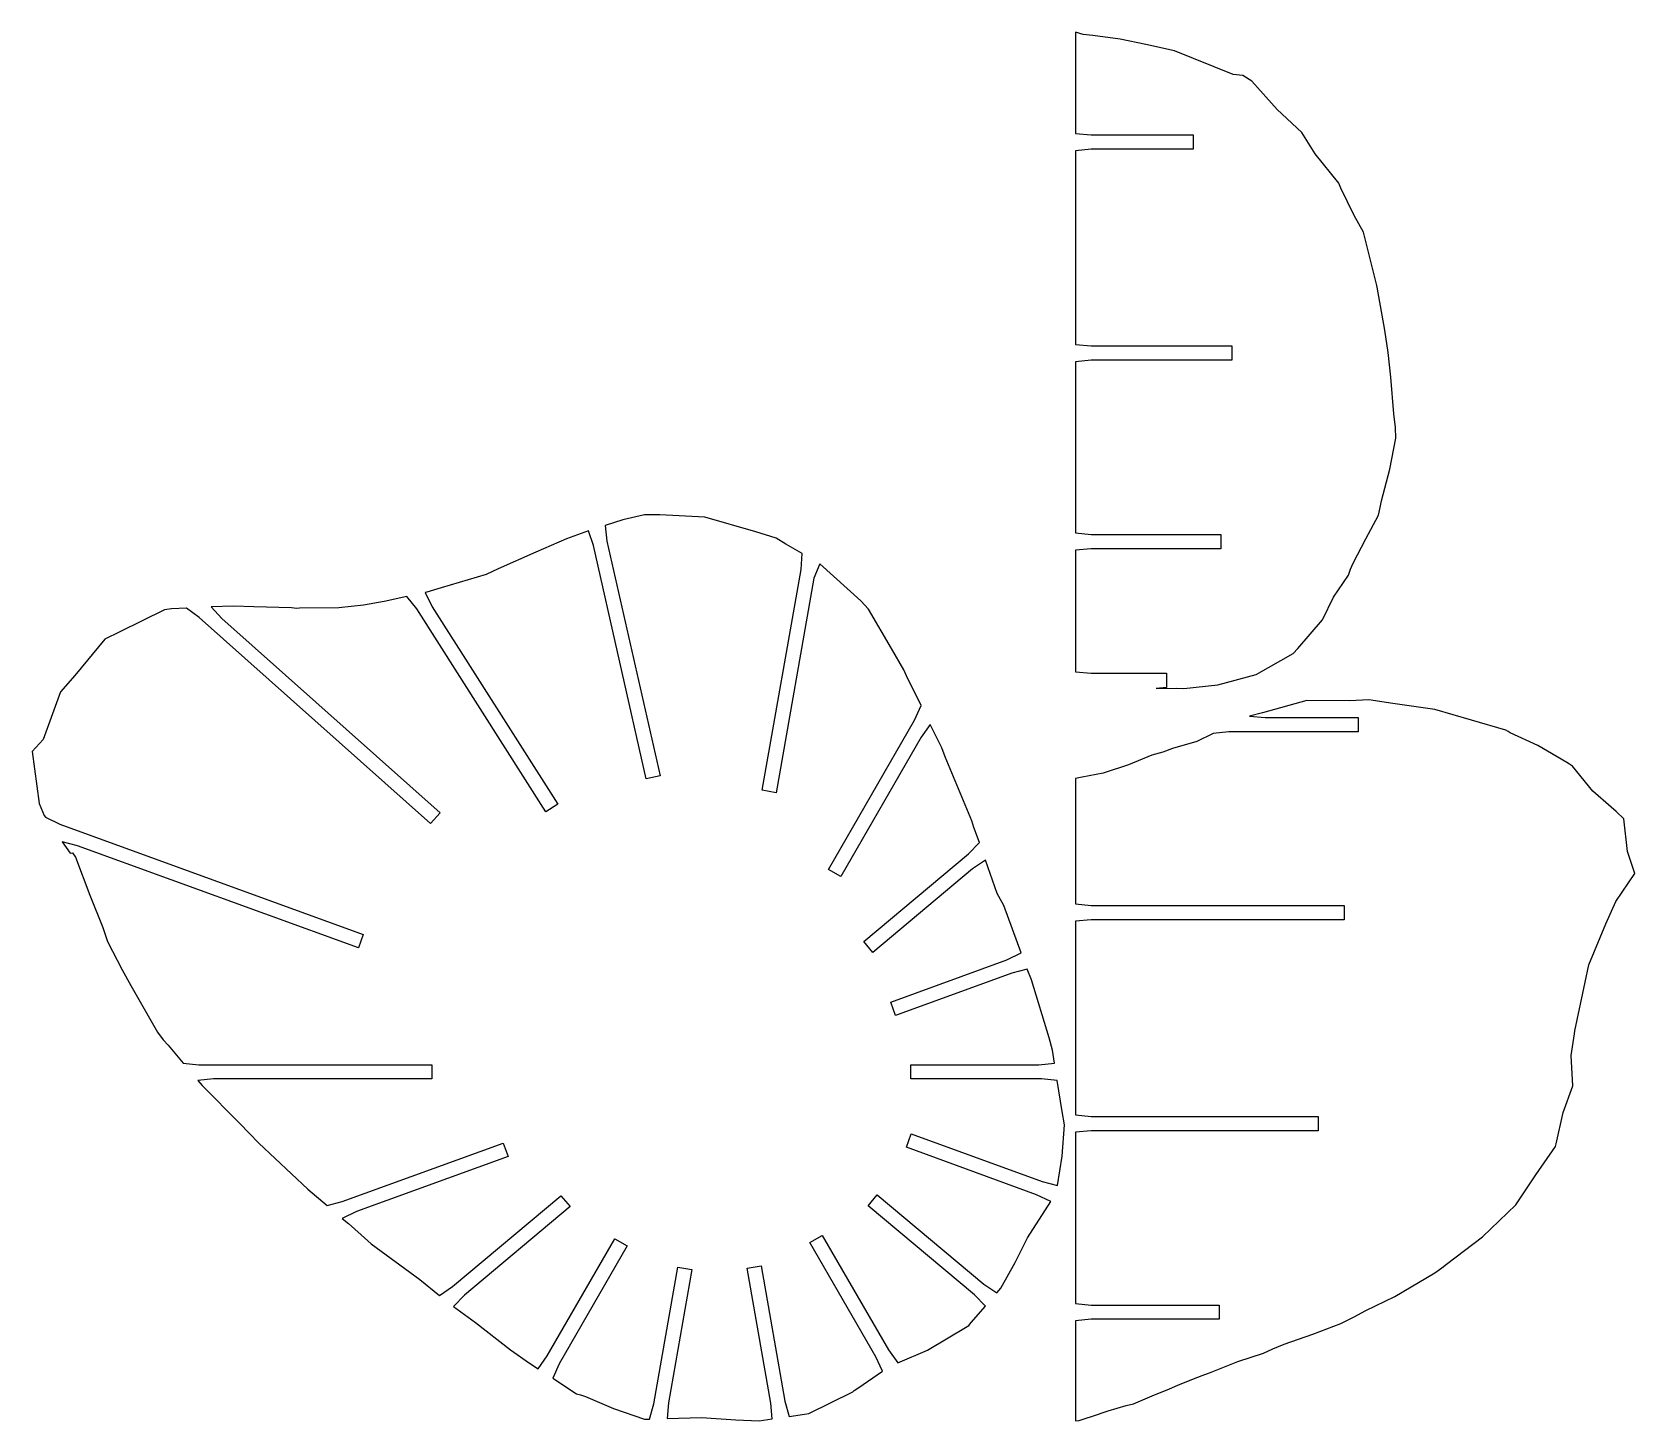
# Model space of a CAD drawing. Header units: inches. Extents: x -5 to 451, y 101 to 496.
import ezdxf

# ---------------------------------------------------------------- set-up
doc = ezdxf.new("R2010")
doc.units = ezdxf.units.IN
doc.header["$MEASUREMENT"] = 0
doc.layers.add('boundary', color=7, linetype='Continuous')

# ---------------------------------------------------------------- blocks, each defined once
blk = doc.blocks.new('block 2')
at = {"layer": 'boundary', "color": 5, "lineweight": 25, "true_color": 0x0000ff}
for points in [[(151.15, 108.89), (152.5, 108.42)], [(151.15, 108.89), (152.5, 108.42)], [(151.15, 108.89), (151.15, 108.89)], [(152.5, 108.42), (152.5, 108.42)]]:
    blk.add_lwpolyline(points, dxfattribs=at)
blk = doc.blocks.new('block 3')
at = {"layer": 'boundary', "color": 5, "lineweight": 25, "true_color": 0x0000ff}
for points in [[(152.5, 108.42), (160.49, 105.04)], [(152.5, 108.42), (160.49, 105.04)], [(152.5, 108.42), (152.5, 108.42)], [(160.49, 105.04), (160.49, 105.04)]]:
    blk.add_lwpolyline(points, dxfattribs=at)
blk = doc.blocks.new('block 4')
at = {"layer": 'boundary', "color": 5, "lineweight": 25, "true_color": 0x0000ff}
for points in [[(160.49, 105.04), (169.26, 101.96)], [(160.49, 105.04), (169.26, 101.96)], [(160.49, 105.04), (160.49, 105.04)], [(169.26, 101.96), (169.26, 101.96)]]:
    blk.add_lwpolyline(points, dxfattribs=at)
blk = doc.blocks.new('block 5')
at = {"layer": 'boundary', "color": 5, "lineweight": 25, "true_color": 0x0000ff}
for points in [[(169.26, 101.96), (170.73, 102)], [(169.26, 101.96), (170.73, 102)], [(169.26, 101.96), (169.26, 101.96)], [(170.73, 102), (170.73, 102)]]:
    blk.add_lwpolyline(points, dxfattribs=at)
blk = doc.blocks.new('block 6')
at = {"layer": 'boundary', "color": 5, "lineweight": 25, "true_color": 0x0000ff}
for points in [[(170.73, 102), (171.93, 106.31)], [(170.73, 102), (171.93, 106.31)], [(171.93, 106.31), (171.93, 106.31)], [(170.73, 102), (170.73, 102)]]:
    blk.add_lwpolyline(points, dxfattribs=at)
blk = doc.blocks.new('block 7')
at = {"layer": 'boundary', "color": 5, "lineweight": 25, "true_color": 0x0000ff}
for points in [[(171.93, 106.31), (178.79, 145.22)], [(171.93, 106.31), (178.79, 145.22)], [(178.79, 145.22), (178.79, 145.22)], [(171.93, 106.31), (171.93, 106.31)]]:
    blk.add_lwpolyline(points, dxfattribs=at)
blk = doc.blocks.new('block 8')
at = {"layer": 'boundary', "color": 5, "lineweight": 25, "true_color": 0x0000ff}
for points in [[(178.79, 145.22), (182.78, 144.51)], [(178.79, 145.22), (182.78, 144.51)], [(178.79, 145.22), (178.79, 145.22)], [(182.78, 144.51), (182.78, 144.51)]]:
    blk.add_lwpolyline(points, dxfattribs=at)
blk = doc.blocks.new('block 9')
at = {"layer": 'boundary', "color": 5, "lineweight": 25, "true_color": 0x0000ff}
for points in [[(182.78, 144.51), (176.1, 106.62)], [(182.78, 144.51), (176.1, 106.62)], [(182.78, 144.51), (182.78, 144.51)], [(176.1, 106.62), (176.1, 106.62)]]:
    blk.add_lwpolyline(points, dxfattribs=at)
blk = doc.blocks.new('block 10')
at = {"layer": 'boundary', "color": 5, "lineweight": 25, "true_color": 0x0000ff}
for points in [[(176.1, 106.62), (175.76, 102.15)], [(176.1, 106.62), (175.76, 102.15)], [(176.1, 106.62), (176.1, 106.62)], [(175.76, 102.15), (175.76, 102.15)]]:
    blk.add_lwpolyline(points, dxfattribs=at)
blk = doc.blocks.new('block 11')
at = {"layer": 'boundary', "color": 5, "lineweight": 25, "true_color": 0x0000ff}
for points in [[(175.76, 102.15), (185.44, 102.5)], [(175.76, 102.15), (185.44, 102.5)], [(175.76, 102.15), (175.76, 102.15)], [(185.44, 102.5), (185.44, 102.5)]]:
    blk.add_lwpolyline(points, dxfattribs=at)
blk = doc.blocks.new('block 12')
at = {"layer": 'boundary', "color": 5, "lineweight": 25, "true_color": 0x0000ff}
for points in [[(185.44, 102.5), (195.2, 101.78)], [(185.44, 102.5), (195.2, 101.78)], [(185.44, 102.5), (185.44, 102.5)], [(195.2, 101.78), (195.2, 101.78)]]:
    blk.add_lwpolyline(points, dxfattribs=at)
blk = doc.blocks.new('block 13')
at = {"layer": 'boundary', "color": 5, "lineweight": 25, "true_color": 0x0000ff}
for points in [[(195.2, 101.78), (201.87, 101.49)], [(195.2, 101.78), (201.87, 101.49)], [(195.2, 101.78), (195.2, 101.78)], [(201.87, 101.49), (201.87, 101.49)]]:
    blk.add_lwpolyline(points, dxfattribs=at)
blk = doc.blocks.new('block 14')
at = {"layer": 'boundary', "color": 5, "lineweight": 25, "true_color": 0x0000ff}
for points in [[(201.87, 101.49), (205.53, 102.05)], [(201.87, 101.49), (205.53, 102.05)], [(201.87, 101.49), (201.87, 101.49)], [(205.53, 102.05), (205.53, 102.05)]]:
    blk.add_lwpolyline(points, dxfattribs=at)
blk = doc.blocks.new('block 15')
at = {"layer": 'boundary', "color": 5, "lineweight": 25, "true_color": 0x0000ff}
for points in [[(205.53, 102.05), (205.19, 106.51)], [(205.53, 102.05), (205.19, 106.51)], [(205.19, 106.51), (205.19, 106.51)], [(205.53, 102.05), (205.53, 102.05)]]:
    blk.add_lwpolyline(points, dxfattribs=at)
blk = doc.blocks.new('block 16')
at = {"layer": 'boundary', "color": 5, "lineweight": 25, "true_color": 0x0000ff}
for points in [[(205.19, 106.51), (198.42, 144.87)], [(205.19, 106.51), (198.42, 144.87)], [(198.42, 144.87), (198.42, 144.87)], [(205.19, 106.51), (205.19, 106.51)]]:
    blk.add_lwpolyline(points, dxfattribs=at)
blk = doc.blocks.new('block 17')
at = {"layer": 'boundary', "color": 5, "lineweight": 25, "true_color": 0x0000ff}
for points in [[(198.42, 144.87), (202.41, 145.58)], [(198.42, 144.87), (202.41, 145.58)], [(198.42, 144.87), (198.42, 144.87)], [(202.41, 145.58), (202.41, 145.58)]]:
    blk.add_lwpolyline(points, dxfattribs=at)
blk = doc.blocks.new('block 18')
at = {"layer": 'boundary', "color": 5, "lineweight": 25, "true_color": 0x0000ff}
for points in [[(202.41, 145.58), (209.2, 107.1)], [(202.41, 145.58), (209.2, 107.1)], [(202.41, 145.58), (202.41, 145.58)], [(209.2, 107.1), (209.2, 107.1)]]:
    blk.add_lwpolyline(points, dxfattribs=at)
blk = doc.blocks.new('block 19')
at = {"layer": 'boundary', "color": 5, "lineweight": 25, "true_color": 0x0000ff}
for points in [[(209.2, 107.1), (210.4, 102.79)], [(209.2, 107.1), (210.4, 102.79)], [(209.2, 107.1), (209.2, 107.1)], [(210.4, 102.79), (210.4, 102.79)]]:
    blk.add_lwpolyline(points, dxfattribs=at)
blk = doc.blocks.new('block 20')
at = {"layer": 'boundary', "color": 5, "lineweight": 25, "true_color": 0x0000ff}
for points in [[(210.4, 102.79), (214.72, 103.45)], [(210.4, 102.79), (214.72, 103.45)], [(210.4, 102.79), (210.4, 102.79)], [(214.72, 103.45), (214.72, 103.45)]]:
    blk.add_lwpolyline(points, dxfattribs=at)
blk = doc.blocks.new('block 21')
at = {"layer": 'boundary', "color": 5, "lineweight": 25, "true_color": 0x0000ff}
for points in [[(214.72, 103.45), (215.94, 103.6)], [(214.72, 103.45), (215.94, 103.6)], [(214.72, 103.45), (214.72, 103.45)], [(215.94, 103.6), (215.94, 103.6)]]:
    blk.add_lwpolyline(points, dxfattribs=at)
blk = doc.blocks.new('block 22')
at = {"layer": 'boundary', "color": 5, "lineweight": 25, "true_color": 0x0000ff}
for points in [[(215.94, 103.6), (228.47, 109.8)], [(215.94, 103.6), (228.47, 109.8)], [(228.47, 109.8), (228.47, 109.8)], [(215.94, 103.6), (215.94, 103.6)]]:
    blk.add_lwpolyline(points, dxfattribs=at)
blk = doc.blocks.new('block 23')
at = {"layer": 'boundary', "color": 5, "lineweight": 25, "true_color": 0x0000ff}
for points in [[(228.47, 109.8), (228.87, 110.17)], [(228.47, 109.8), (228.87, 110.17)], [(228.47, 109.8), (228.47, 109.8)], [(228.87, 110.17), (228.87, 110.17)]]:
    blk.add_lwpolyline(points, dxfattribs=at)
blk = doc.blocks.new('block 24')
at = {"layer": 'boundary', "color": 5, "lineweight": 25, "true_color": 0x0000ff}
for points in [[(228.87, 110.17), (229.91, 110.85)], [(228.87, 110.17), (229.91, 110.85)], [(228.87, 110.17), (228.87, 110.17)], [(229.91, 110.85), (229.91, 110.85)]]:
    blk.add_lwpolyline(points, dxfattribs=at)
blk = doc.blocks.new('block 25')
at = {"layer": 'boundary', "color": 5, "lineweight": 25, "true_color": 0x0000ff}
for points in [[(229.91, 110.85), (236.89, 115.66)], [(229.91, 110.85), (236.89, 115.66)], [(236.89, 115.66), (236.89, 115.66)], [(229.91, 110.85), (229.91, 110.85)]]:
    blk.add_lwpolyline(points, dxfattribs=at)
blk = doc.blocks.new('block 26')
at = {"layer": 'boundary', "color": 5, "lineweight": 25, "true_color": 0x0000ff}
for points in [[(236.89, 115.66), (235.04, 119.74)], [(236.89, 115.66), (235.04, 119.74)], [(235.04, 119.74), (235.04, 119.74)], [(236.89, 115.66), (236.89, 115.66)]]:
    blk.add_lwpolyline(points, dxfattribs=at)
blk = doc.blocks.new('block 27')
at = {"layer": 'boundary', "color": 5, "lineweight": 25, "true_color": 0x0000ff}
for points in [[(235.04, 119.74), (216.3, 152.21)], [(235.04, 119.74), (216.3, 152.21)], [(216.3, 152.21), (216.3, 152.21)], [(235.04, 119.74), (235.04, 119.74)]]:
    blk.add_lwpolyline(points, dxfattribs=at)
blk = doc.blocks.new('block 28')
at = {"layer": 'boundary', "color": 5, "lineweight": 25, "true_color": 0x0000ff}
for points in [[(216.3, 152.21), (219.81, 154.23)], [(216.3, 152.21), (219.81, 154.23)], [(216.3, 152.21), (216.3, 152.21)], [(219.81, 154.23), (219.81, 154.23)]]:
    blk.add_lwpolyline(points, dxfattribs=at)
blk = doc.blocks.new('block 29')
at = {"layer": 'boundary', "color": 5, "lineweight": 25, "true_color": 0x0000ff}
for points in [[(219.81, 154.23), (238.61, 121.66)], [(219.81, 154.23), (238.61, 121.66)], [(219.81, 154.23), (219.81, 154.23)], [(238.61, 121.66), (238.61, 121.66)]]:
    blk.add_lwpolyline(points, dxfattribs=at)
blk = doc.blocks.new('block 30')
at = {"layer": 'boundary', "color": 5, "lineweight": 25, "true_color": 0x0000ff}
for points in [[(238.61, 121.66), (241.22, 118.03)], [(238.61, 121.66), (241.22, 118.03)], [(238.61, 121.66), (238.61, 121.66)], [(241.22, 118.03), (241.22, 118.03)]]:
    blk.add_lwpolyline(points, dxfattribs=at)
blk = doc.blocks.new('block 31')
at = {"layer": 'boundary', "color": 5, "lineweight": 25, "true_color": 0x0000ff}
for points in [[(241.22, 118.03), (249.66, 121.57)], [(241.22, 118.03), (249.66, 121.57)], [(249.66, 121.57), (249.66, 121.57)], [(241.22, 118.03), (241.22, 118.03)]]:
    blk.add_lwpolyline(points, dxfattribs=at)
blk = doc.blocks.new('block 32')
at = {"layer": 'boundary', "color": 5, "lineweight": 25, "true_color": 0x0000ff}
for points in [[(249.66, 121.57), (260.94, 128.31)], [(249.66, 121.57), (260.94, 128.31)], [(260.94, 128.31), (260.94, 128.31)], [(249.66, 121.57), (249.66, 121.57)]]:
    blk.add_lwpolyline(points, dxfattribs=at)
blk = doc.blocks.new('block 33')
at = {"layer": 'boundary', "color": 5, "lineweight": 25, "true_color": 0x0000ff}
for points in [[(260.94, 128.31), (261.45, 128.64)], [(260.94, 128.31), (261.45, 128.64)], [(260.94, 128.31), (260.94, 128.31)], [(261.45, 128.64), (261.45, 128.64)]]:
    blk.add_lwpolyline(points, dxfattribs=at)
blk = doc.blocks.new('block 34')
at = {"layer": 'boundary', "color": 5, "lineweight": 25, "true_color": 0x0000ff}
for points in [[(261.45, 128.64), (262.12, 129.42)], [(261.45, 128.64), (262.12, 129.42)], [(261.45, 128.64), (261.45, 128.64)], [(262.12, 129.42), (262.12, 129.42)]]:
    blk.add_lwpolyline(points, dxfattribs=at)
blk = doc.blocks.new('block 35')
at = {"layer": 'boundary', "color": 5, "lineweight": 25, "true_color": 0x0000ff}
for points in [[(262.12, 129.42), (266.15, 134.13)], [(262.12, 129.42), (266.15, 134.13)], [(266.15, 134.13), (266.15, 134.13)], [(262.12, 129.42), (262.12, 129.42)]]:
    blk.add_lwpolyline(points, dxfattribs=at)
blk = doc.blocks.new('block 36')
at = {"layer": 'boundary', "color": 5, "lineweight": 25, "true_color": 0x0000ff}
for points in [[(266.15, 134.13), (263.02, 137.33)], [(266.15, 134.13), (263.02, 137.33)], [(263.02, 137.33), (263.02, 137.33)], [(266.15, 134.13), (266.15, 134.13)]]:
    blk.add_lwpolyline(points, dxfattribs=at)
blk = doc.blocks.new('block 37')
at = {"layer": 'boundary', "color": 5, "lineweight": 25, "true_color": 0x0000ff}
for points in [[(263.02, 137.33), (232.81, 162.67)], [(263.02, 137.33), (232.81, 162.67)], [(232.81, 162.67), (232.81, 162.67)], [(263.02, 137.33), (263.02, 137.33)]]:
    blk.add_lwpolyline(points, dxfattribs=at)
blk = doc.blocks.new('block 38')
at = {"layer": 'boundary', "color": 5, "lineweight": 25, "true_color": 0x0000ff}
for points in [[(232.81, 162.67), (235.42, 165.78)], [(232.81, 162.67), (235.42, 165.78)], [(235.42, 165.78), (235.42, 165.78)], [(232.81, 162.67), (232.81, 162.67)]]:
    blk.add_lwpolyline(points, dxfattribs=at)
blk = doc.blocks.new('block 39')
at = {"layer": 'boundary', "color": 5, "lineweight": 25, "true_color": 0x0000ff}
for points in [[(235.42, 165.78), (265.66, 140.4)], [(235.42, 165.78), (265.66, 140.4)], [(235.42, 165.78), (235.42, 165.78)], [(265.66, 140.4), (265.66, 140.4)]]:
    blk.add_lwpolyline(points, dxfattribs=at)
blk = doc.blocks.new('block 40')
at = {"layer": 'boundary', "color": 5, "lineweight": 25, "true_color": 0x0000ff}
for points in [[(265.66, 140.4), (269.35, 137.88)], [(265.66, 140.4), (269.35, 137.88)], [(265.66, 140.4), (265.66, 140.4)], [(269.35, 137.88), (269.35, 137.88)]]:
    blk.add_lwpolyline(points, dxfattribs=at)
blk = doc.blocks.new('block 41')
at = {"layer": 'boundary', "color": 5, "lineweight": 25, "true_color": 0x0000ff}
for points in [[(269.35, 137.88), (270.52, 139.25)], [(269.35, 137.88), (270.52, 139.25)], [(269.35, 137.88), (269.35, 137.88)], [(270.52, 139.25), (270.52, 139.25)]]:
    blk.add_lwpolyline(points, dxfattribs=at)
blk = doc.blocks.new('block 42')
at = {"layer": 'boundary', "color": 5, "lineweight": 25, "true_color": 0x0000ff}
for points in [[(270.52, 139.25), (274.57, 146.56)], [(270.52, 139.25), (274.57, 146.56)], [(274.57, 146.56), (274.57, 146.56)], [(270.52, 139.25), (270.52, 139.25)]]:
    blk.add_lwpolyline(points, dxfattribs=at)
blk = doc.blocks.new('block 43')
at = {"layer": 'boundary', "color": 5, "lineweight": 25, "true_color": 0x0000ff}
for points in [[(274.57, 146.56), (278.06, 153.52)], [(274.57, 146.56), (278.06, 153.52)], [(278.06, 153.52), (278.06, 153.52)], [(274.57, 146.56), (274.57, 146.56)]]:
    blk.add_lwpolyline(points, dxfattribs=at)
blk = doc.blocks.new('block 44')
at = {"layer": 'boundary', "color": 5, "lineweight": 25, "true_color": 0x0000ff}
for points in [[(278.06, 153.52), (284.72, 163.84)], [(278.06, 153.52), (284.72, 163.84)], [(284.72, 163.84), (284.72, 163.84)], [(278.06, 153.52), (278.06, 153.52)]]:
    blk.add_lwpolyline(points, dxfattribs=at)
blk = doc.blocks.new('block 45')
at = {"layer": 'boundary', "color": 5, "lineweight": 25, "true_color": 0x0000ff}
for points in [[(284.72, 163.84), (280.69, 165.78)], [(284.72, 163.84), (280.69, 165.78)], [(280.69, 165.78), (280.69, 165.78)], [(284.72, 163.84), (284.72, 163.84)]]:
    blk.add_lwpolyline(points, dxfattribs=at)
blk = doc.blocks.new('block 46')
at = {"layer": 'boundary', "color": 5, "lineweight": 25, "true_color": 0x0000ff}
for points in [[(280.69, 165.78), (243.68, 179.25)], [(280.69, 165.78), (243.68, 179.25)], [(243.68, 179.25), (243.68, 179.25)], [(280.69, 165.78), (280.69, 165.78)]]:
    blk.add_lwpolyline(points, dxfattribs=at)
blk = doc.blocks.new('block 47')
at = {"layer": 'boundary', "color": 5, "lineweight": 25, "true_color": 0x0000ff}
for points in [[(243.68, 179.25), (245.06, 183.06)], [(243.68, 179.25), (245.06, 183.06)], [(245.06, 183.06), (245.06, 183.06)], [(243.68, 179.25), (243.68, 179.25)]]:
    blk.add_lwpolyline(points, dxfattribs=at)
blk = doc.blocks.new('block 48')
at = {"layer": 'boundary', "color": 5, "lineweight": 25, "true_color": 0x0000ff}
for points in [[(245.06, 183.06), (282.31, 169.5)], [(245.06, 183.06), (282.31, 169.5)], [(245.06, 183.06), (245.06, 183.06)], [(282.31, 169.5), (282.31, 169.5)]]:
    blk.add_lwpolyline(points, dxfattribs=at)
blk = doc.blocks.new('block 49')
at = {"layer": 'boundary', "color": 5, "lineweight": 25, "true_color": 0x0000ff}
for points in [[(282.31, 169.5), (286.65, 168.39)], [(282.31, 169.5), (286.65, 168.39)], [(282.31, 169.5), (282.31, 169.5)], [(286.65, 168.39), (286.65, 168.39)]]:
    blk.add_lwpolyline(points, dxfattribs=at)
blk = doc.blocks.new('block 50')
at = {"layer": 'boundary', "color": 5, "lineweight": 25, "true_color": 0x0000ff}
for points in [[(286.65, 168.39), (287.91, 176.74)], [(286.65, 168.39), (287.91, 176.74)], [(287.91, 176.74), (287.91, 176.74)], [(286.65, 168.39), (286.65, 168.39)]]:
    blk.add_lwpolyline(points, dxfattribs=at)
blk = doc.blocks.new('block 51')
at = {"layer": 'boundary', "color": 5, "lineweight": 25, "true_color": 0x0000ff}
for points in [[(287.91, 176.74), (288.59, 185.69)], [(287.91, 176.74), (288.59, 185.69)], [(288.59, 185.69), (288.59, 185.69)], [(287.91, 176.74), (287.91, 176.74)]]:
    blk.add_lwpolyline(points, dxfattribs=at)
blk = doc.blocks.new('block 52')
at = {"layer": 'boundary', "color": 5, "lineweight": 25, "true_color": 0x0000ff}
for points in [[(288.59, 185.69), (287.92, 189.43)], [(288.59, 185.69), (287.92, 189.43)], [(287.92, 189.43), (287.92, 189.43)], [(288.59, 185.69), (288.59, 185.69)]]:
    blk.add_lwpolyline(points, dxfattribs=at)
blk = doc.blocks.new('block 53')
at = {"layer": 'boundary', "color": 5, "lineweight": 25, "true_color": 0x0000ff}
for points in [[(287.92, 189.43), (286.56, 198.24)], [(287.92, 189.43), (286.56, 198.24)], [(286.56, 198.24), (286.56, 198.24)], [(287.92, 189.43), (287.92, 189.43)]]:
    blk.add_lwpolyline(points, dxfattribs=at)
blk = doc.blocks.new('block 54')
at = {"layer": 'boundary', "color": 5, "lineweight": 25, "true_color": 0x0000ff}
for points in [[(286.56, 198.24), (282.11, 198.68)], [(286.56, 198.24), (282.11, 198.68)], [(282.11, 198.68), (282.11, 198.68)], [(286.56, 198.24), (286.56, 198.24)]]:
    blk.add_lwpolyline(points, dxfattribs=at)
blk = doc.blocks.new('block 55')
at = {"layer": 'boundary', "color": 5, "lineweight": 25, "true_color": 0x0000ff}
for points in [[(282.11, 198.68), (244.98, 198.68)], [(282.11, 198.68), (244.98, 198.68)], [(244.98, 198.68), (244.98, 198.68)], [(282.11, 198.68), (282.11, 198.68)]]:
    blk.add_lwpolyline(points, dxfattribs=at)
blk = doc.blocks.new('block 56')
at = {"layer": 'boundary', "color": 5, "lineweight": 25, "true_color": 0x0000ff}
for points in [[(244.98, 198.68), (244.98, 202.73)], [(244.98, 198.68), (244.98, 202.73)], [(244.98, 202.73), (244.98, 202.73)], [(244.98, 198.68), (244.98, 198.68)]]:
    blk.add_lwpolyline(points, dxfattribs=at)
blk = doc.blocks.new('block 57')
at = {"layer": 'boundary', "color": 5, "lineweight": 25, "true_color": 0x0000ff}
for points in [[(244.98, 202.73), (281.35, 202.73)], [(244.98, 202.73), (281.35, 202.73)], [(244.98, 202.73), (244.98, 202.73)], [(281.35, 202.73), (281.35, 202.73)]]:
    blk.add_lwpolyline(points, dxfattribs=at)
blk = doc.blocks.new('block 58')
at = {"layer": 'boundary', "color": 5, "lineweight": 25, "true_color": 0x0000ff}
for points in [[(281.35, 202.73), (285.8, 203.17)], [(281.35, 202.73), (285.8, 203.17)], [(281.35, 202.73), (281.35, 202.73)], [(285.8, 203.17), (285.8, 203.17)]]:
    blk.add_lwpolyline(points, dxfattribs=at)
blk = doc.blocks.new('block 59')
at = {"layer": 'boundary', "color": 5, "lineweight": 25, "true_color": 0x0000ff}
for points in [[(285.8, 203.17), (285.23, 206.89)], [(285.8, 203.17), (285.23, 206.89)], [(285.23, 206.89), (285.23, 206.89)], [(285.8, 203.17), (285.8, 203.17)]]:
    blk.add_lwpolyline(points, dxfattribs=at)
blk = doc.blocks.new('block 60')
at = {"layer": 'boundary', "color": 5, "lineweight": 25, "true_color": 0x0000ff}
for points in [[(285.23, 206.89), (284.29, 210.34)], [(285.23, 206.89), (284.29, 210.34)], [(284.29, 210.34), (284.29, 210.34)], [(285.23, 206.89), (285.23, 206.89)]]:
    blk.add_lwpolyline(points, dxfattribs=at)
blk = doc.blocks.new('block 61')
at = {"layer": 'boundary', "color": 5, "lineweight": 25, "true_color": 0x0000ff}
for points in [[(284.29, 210.34), (279.28, 226.87)], [(284.29, 210.34), (279.28, 226.87)], [(279.28, 226.87), (279.28, 226.87)], [(284.29, 210.34), (284.29, 210.34)]]:
    blk.add_lwpolyline(points, dxfattribs=at)
blk = doc.blocks.new('block 62')
at = {"layer": 'boundary', "color": 5, "lineweight": 25, "true_color": 0x0000ff}
for points in [[(279.28, 226.87), (278.01, 229.89)], [(279.28, 226.87), (278.01, 229.89)], [(278.01, 229.89), (278.01, 229.89)], [(279.28, 226.87), (279.28, 226.87)]]:
    blk.add_lwpolyline(points, dxfattribs=at)
blk = doc.blocks.new('block 63')
at = {"layer": 'boundary', "color": 5, "lineweight": 25, "true_color": 0x0000ff}
for points in [[(278.01, 229.89), (273.67, 228.78)], [(278.01, 229.89), (273.67, 228.78)], [(273.67, 228.78), (273.67, 228.78)], [(278.01, 229.89), (278.01, 229.89)]]:
    blk.add_lwpolyline(points, dxfattribs=at)
blk = doc.blocks.new('block 64')
at = {"layer": 'boundary', "color": 5, "lineweight": 25, "true_color": 0x0000ff}
for points in [[(273.67, 228.78), (240.61, 216.74)], [(273.67, 228.78), (240.61, 216.74)], [(273.67, 228.78), (273.67, 228.78)], [(240.61, 216.74), (240.61, 216.74)]]:
    blk.add_lwpolyline(points, dxfattribs=at)
blk = doc.blocks.new('block 65')
at = {"layer": 'boundary', "color": 5, "lineweight": 25, "true_color": 0x0000ff}
for points in [[(240.61, 216.74), (239.23, 220.55)], [(240.61, 216.74), (239.23, 220.55)], [(239.23, 220.55), (239.23, 220.55)], [(240.61, 216.74), (240.61, 216.74)]]:
    blk.add_lwpolyline(points, dxfattribs=at)
blk = doc.blocks.new('block 66')
at = {"layer": 'boundary', "color": 5, "lineweight": 25, "true_color": 0x0000ff}
for points in [[(239.23, 220.55), (272.22, 232.56)], [(239.23, 220.55), (272.22, 232.56)], [(272.22, 232.56), (272.22, 232.56)], [(239.23, 220.55), (239.23, 220.55)]]:
    blk.add_lwpolyline(points, dxfattribs=at)
blk = doc.blocks.new('block 67')
at = {"layer": 'boundary', "color": 5, "lineweight": 25, "true_color": 0x0000ff}
for points in [[(272.22, 232.56), (276.26, 234.5)], [(272.22, 232.56), (276.26, 234.5)], [(272.22, 232.56), (272.22, 232.56)], [(276.26, 234.5), (276.26, 234.5)]]:
    blk.add_lwpolyline(points, dxfattribs=at)
blk = doc.blocks.new('block 68')
at = {"layer": 'boundary', "color": 5, "lineweight": 25, "true_color": 0x0000ff}
for points in [[(276.26, 234.5), (271.34, 247.95)], [(276.26, 234.5), (271.34, 247.95)], [(271.34, 247.95), (271.34, 247.95)], [(276.26, 234.5), (276.26, 234.5)]]:
    blk.add_lwpolyline(points, dxfattribs=at)
blk = doc.blocks.new('block 69')
at = {"layer": 'boundary', "color": 5, "lineweight": 25, "true_color": 0x0000ff}
for points in [[(271.34, 247.95), (269.44, 251.42)], [(271.34, 247.95), (269.44, 251.42)], [(269.44, 251.42), (269.44, 251.42)], [(271.34, 247.95), (271.34, 247.95)]]:
    blk.add_lwpolyline(points, dxfattribs=at)
blk = doc.blocks.new('block 70')
at = {"layer": 'boundary', "color": 5, "lineweight": 25, "true_color": 0x0000ff}
for points in [[(269.44, 251.42), (266.19, 260.89)], [(269.44, 251.42), (266.19, 260.89)], [(266.19, 260.89), (266.19, 260.89)], [(269.44, 251.42), (269.44, 251.42)]]:
    blk.add_lwpolyline(points, dxfattribs=at)
blk = doc.blocks.new('block 71')
at = {"layer": 'boundary', "color": 5, "lineweight": 25, "true_color": 0x0000ff}
for points in [[(266.19, 260.89), (262.49, 258.36)], [(266.19, 260.89), (262.49, 258.36)], [(266.19, 260.89), (266.19, 260.89)], [(262.49, 258.36), (262.49, 258.36)]]:
    blk.add_lwpolyline(points, dxfattribs=at)
blk = doc.blocks.new('block 72')
at = {"layer": 'boundary', "color": 5, "lineweight": 25, "true_color": 0x0000ff}
for points in [[(262.49, 258.36), (234.2, 234.62)], [(262.49, 258.36), (234.2, 234.62)], [(262.49, 258.36), (262.49, 258.36)], [(234.2, 234.62), (234.2, 234.62)]]:
    blk.add_lwpolyline(points, dxfattribs=at)
blk = doc.blocks.new('block 73')
at = {"layer": 'boundary', "color": 5, "lineweight": 25, "true_color": 0x0000ff}
for points in [[(234.2, 234.62), (231.6, 237.72)], [(234.2, 234.62), (231.6, 237.72)], [(231.6, 237.72), (231.6, 237.72)], [(234.2, 234.62), (234.2, 234.62)]]:
    blk.add_lwpolyline(points, dxfattribs=at)
blk = doc.blocks.new('block 74')
at = {"layer": 'boundary', "color": 5, "lineweight": 25, "true_color": 0x0000ff}
for points in [[(231.6, 237.72), (261.32, 262.67)], [(231.6, 237.72), (261.32, 262.67)], [(261.32, 262.67), (261.32, 262.67)], [(231.6, 237.72), (231.6, 237.72)]]:
    blk.add_lwpolyline(points, dxfattribs=at)
blk = doc.blocks.new('block 75')
at = {"layer": 'boundary', "color": 5, "lineweight": 25, "true_color": 0x0000ff}
for points in [[(261.32, 262.67), (264.45, 265.87)], [(261.32, 262.67), (264.45, 265.87)], [(264.45, 265.87), (264.45, 265.87)], [(261.32, 262.67), (261.32, 262.67)]]:
    blk.add_lwpolyline(points, dxfattribs=at)
blk = doc.blocks.new('block 76')
at = {"layer": 'boundary', "color": 5, "lineweight": 25, "true_color": 0x0000ff}
for points in [[(264.45, 265.87), (262.9, 270.13)], [(264.45, 265.87), (262.9, 270.13)], [(262.9, 270.13), (262.9, 270.13)], [(264.45, 265.87), (264.45, 265.87)]]:
    blk.add_lwpolyline(points, dxfattribs=at)
blk = doc.blocks.new('block 77')
at = {"layer": 'boundary', "color": 5, "lineweight": 25, "true_color": 0x0000ff}
for points in [[(262.9, 270.13), (262.33, 272.01)], [(262.9, 270.13), (262.33, 272.01)], [(262.33, 272.01), (262.33, 272.01)], [(262.9, 270.13), (262.9, 270.13)]]:
    blk.add_lwpolyline(points, dxfattribs=at)
blk = doc.blocks.new('block 78')
at = {"layer": 'boundary', "color": 5, "lineweight": 25, "true_color": 0x0000ff}
for points in [[(262.33, 272.01), (254.67, 290.24)], [(262.33, 272.01), (254.67, 290.24)], [(254.67, 290.24), (254.67, 290.24)], [(262.33, 272.01), (262.33, 272.01)]]:
    blk.add_lwpolyline(points, dxfattribs=at)
blk = doc.blocks.new('block 79')
at = {"layer": 'boundary', "color": 5, "lineweight": 25, "true_color": 0x0000ff}
for points in [[(254.67, 290.24), (253.79, 292.75)], [(254.67, 290.24), (253.79, 292.75)], [(253.79, 292.75), (253.79, 292.75)], [(254.67, 290.24), (254.67, 290.24)]]:
    blk.add_lwpolyline(points, dxfattribs=at)
blk = doc.blocks.new('block 80')
at = {"layer": 'boundary', "color": 5, "lineweight": 25, "true_color": 0x0000ff}
for points in [[(253.79, 292.75), (250.49, 299.45)], [(253.79, 292.75), (250.49, 299.45)], [(250.49, 299.45), (250.49, 299.45)], [(253.79, 292.75), (253.79, 292.75)]]:
    blk.add_lwpolyline(points, dxfattribs=at)
blk = doc.blocks.new('block 81')
at = {"layer": 'boundary', "color": 5, "lineweight": 25, "true_color": 0x0000ff}
for points in [[(250.49, 299.45), (247.88, 295.81)], [(250.49, 299.45), (247.88, 295.81)], [(250.49, 299.45), (250.49, 299.45)], [(247.88, 295.81), (247.88, 295.81)]]:
    blk.add_lwpolyline(points, dxfattribs=at)
blk = doc.blocks.new('block 82')
at = {"layer": 'boundary', "color": 5, "lineweight": 25, "true_color": 0x0000ff}
for points in [[(247.88, 295.81), (225.03, 256.23)], [(247.88, 295.81), (225.03, 256.23)], [(247.88, 295.81), (247.88, 295.81)], [(225.03, 256.23), (225.03, 256.23)]]:
    blk.add_lwpolyline(points, dxfattribs=at)
blk = doc.blocks.new('block 83')
at = {"layer": 'boundary', "color": 5, "lineweight": 25, "true_color": 0x0000ff}
for points in [[(225.03, 256.23), (221.52, 258.25)], [(225.03, 256.23), (221.52, 258.25)], [(221.52, 258.25), (221.52, 258.25)], [(225.03, 256.23), (225.03, 256.23)]]:
    blk.add_lwpolyline(points, dxfattribs=at)
blk = doc.blocks.new('block 84')
at = {"layer": 'boundary', "color": 5, "lineweight": 25, "true_color": 0x0000ff}
for points in [[(221.52, 258.25), (246.02, 300.69)], [(221.52, 258.25), (246.02, 300.69)], [(246.02, 300.69), (246.02, 300.69)], [(221.52, 258.25), (221.52, 258.25)]]:
    blk.add_lwpolyline(points, dxfattribs=at)
blk = doc.blocks.new('block 85')
at = {"layer": 'boundary', "color": 5, "lineweight": 25, "true_color": 0x0000ff}
for points in [[(246.02, 300.69), (247.87, 304.77)], [(246.02, 300.69), (247.87, 304.77)], [(246.02, 300.69), (246.02, 300.69)], [(247.87, 304.77), (247.87, 304.77)]]:
    blk.add_lwpolyline(points, dxfattribs=at)
blk = doc.blocks.new('block 86')
at = {"layer": 'boundary', "color": 5, "lineweight": 25, "true_color": 0x0000ff}
for points in [[(247.87, 304.77), (243.71, 313.22)], [(247.87, 304.77), (243.71, 313.22)], [(243.71, 313.22), (243.71, 313.22)], [(247.87, 304.77), (247.87, 304.77)]]:
    blk.add_lwpolyline(points, dxfattribs=at)
blk = doc.blocks.new('block 87')
at = {"layer": 'boundary', "color": 5, "lineweight": 25, "true_color": 0x0000ff}
for points in [[(243.71, 313.22), (242.99, 315)], [(243.71, 313.22), (242.99, 315)], [(242.99, 315), (242.99, 315)], [(243.71, 313.22), (243.71, 313.22)]]:
    blk.add_lwpolyline(points, dxfattribs=at)
blk = doc.blocks.new('block 88')
at = {"layer": 'boundary', "color": 5, "lineweight": 25, "true_color": 0x0000ff}
for points in [[(242.99, 315), (239.51, 321.05)], [(242.99, 315), (239.51, 321.05)], [(239.51, 321.05), (239.51, 321.05)], [(242.99, 315), (242.99, 315)]]:
    blk.add_lwpolyline(points, dxfattribs=at)
blk = doc.blocks.new('block 89')
at = {"layer": 'boundary', "color": 5, "lineweight": 25, "true_color": 0x0000ff}
for points in [[(239.51, 321.05), (232.97, 332.18)], [(239.51, 321.05), (232.97, 332.18)], [(232.97, 332.18), (232.97, 332.18)], [(239.51, 321.05), (239.51, 321.05)]]:
    blk.add_lwpolyline(points, dxfattribs=at)
blk = doc.blocks.new('block 90')
at = {"layer": 'boundary', "color": 5, "lineweight": 25, "true_color": 0x0000ff}
for points in [[(232.97, 332.18), (230.78, 334.6)], [(232.97, 332.18), (230.78, 334.6)], [(230.78, 334.6), (230.78, 334.6)], [(232.97, 332.18), (232.97, 332.18)]]:
    blk.add_lwpolyline(points, dxfattribs=at)
blk = doc.blocks.new('block 91')
at = {"layer": 'boundary', "color": 5, "lineweight": 25, "true_color": 0x0000ff}
for points in [[(230.78, 334.6), (219.07, 345.06)], [(230.78, 334.6), (219.07, 345.06)], [(219.07, 345.06), (219.07, 345.06)], [(230.78, 334.6), (230.78, 334.6)]]:
    blk.add_lwpolyline(points, dxfattribs=at)
blk = doc.blocks.new('block 92')
at = {"layer": 'boundary', "color": 5, "lineweight": 25, "true_color": 0x0000ff}
for points in [[(219.07, 345.06), (217.43, 341)], [(219.07, 345.06), (217.43, 341)], [(219.07, 345.06), (219.07, 345.06)], [(217.43, 341), (217.43, 341)]]:
    blk.add_lwpolyline(points, dxfattribs=at)
blk = doc.blocks.new('block 93')
at = {"layer": 'boundary', "color": 5, "lineweight": 25, "true_color": 0x0000ff}
for points in [[(217.43, 341), (206.67, 280.01)], [(217.43, 341), (206.67, 280.01)], [(217.43, 341), (217.43, 341)], [(206.67, 280.01), (206.67, 280.01)]]:
    blk.add_lwpolyline(points, dxfattribs=at)
blk = doc.blocks.new('block 94')
at = {"layer": 'boundary', "color": 5, "lineweight": 25, "true_color": 0x0000ff}
for points in [[(206.67, 280.01), (202.69, 280.71)], [(206.67, 280.01), (202.69, 280.71)], [(202.69, 280.71), (202.69, 280.71)], [(206.67, 280.01), (206.67, 280.01)]]:
    blk.add_lwpolyline(points, dxfattribs=at)
blk = doc.blocks.new('block 95')
at = {"layer": 'boundary', "color": 5, "lineweight": 25, "true_color": 0x0000ff}
for points in [[(202.69, 280.71), (213.76, 343.5)], [(202.69, 280.71), (213.76, 343.5)], [(213.76, 343.5), (213.76, 343.5)], [(202.69, 280.71), (202.69, 280.71)]]:
    blk.add_lwpolyline(points, dxfattribs=at)
blk = doc.blocks.new('block 96')
at = {"layer": 'boundary', "color": 5, "lineweight": 25, "true_color": 0x0000ff}
for points in [[(213.76, 343.5), (214.1, 347.97)], [(213.76, 343.5), (214.1, 347.97)], [(214.1, 347.97), (214.1, 347.97)], [(213.76, 343.5), (213.76, 343.5)]]:
    blk.add_lwpolyline(points, dxfattribs=at)
blk = doc.blocks.new('block 97')
at = {"layer": 'boundary', "color": 5, "lineweight": 25, "true_color": 0x0000ff}
for points in [[(214.1, 347.97), (209.43, 350.7)], [(214.1, 347.97), (209.43, 350.7)], [(209.43, 350.7), (209.43, 350.7)], [(214.1, 347.97), (214.1, 347.97)]]:
    blk.add_lwpolyline(points, dxfattribs=at)
blk = doc.blocks.new('block 98')
at = {"layer": 'boundary', "color": 5, "lineweight": 25, "true_color": 0x0000ff}
for points in [[(209.43, 350.7), (206.67, 352.35)], [(209.43, 350.7), (206.67, 352.35)], [(206.67, 352.35), (206.67, 352.35)], [(209.43, 350.7), (209.43, 350.7)]]:
    blk.add_lwpolyline(points, dxfattribs=at)
blk = doc.blocks.new('block 99')
at = {"layer": 'boundary', "color": 5, "lineweight": 25, "true_color": 0x0000ff}
for points in [[(206.67, 352.35), (200.93, 354.16)], [(206.67, 352.35), (200.93, 354.16)], [(200.93, 354.16), (200.93, 354.16)], [(206.67, 352.35), (206.67, 352.35)]]:
    blk.add_lwpolyline(points, dxfattribs=at)
blk = doc.blocks.new('block 100')
at = {"layer": 'boundary', "color": 5, "lineweight": 25, "true_color": 0x0000ff}
for points in [[(200.93, 354.16), (186.39, 358.33)], [(200.93, 354.16), (186.39, 358.33)], [(186.39, 358.33), (186.39, 358.33)], [(200.93, 354.16), (200.93, 354.16)]]:
    blk.add_lwpolyline(points, dxfattribs=at)
blk = doc.blocks.new('block 101')
at = {"layer": 'boundary', "color": 5, "lineweight": 25, "true_color": 0x0000ff}
for points in [[(186.39, 358.33), (173.69, 358.99)], [(186.39, 358.33), (173.69, 358.99)], [(173.69, 358.99), (173.69, 358.99)], [(186.39, 358.33), (186.39, 358.33)]]:
    blk.add_lwpolyline(points, dxfattribs=at)
blk = doc.blocks.new('block 102')
at = {"layer": 'boundary', "color": 5, "lineweight": 25, "true_color": 0x0000ff}
for points in [[(173.69, 358.99), (169.31, 359.04)], [(173.69, 358.99), (169.31, 359.04)], [(169.31, 359.04), (169.31, 359.04)], [(173.69, 358.99), (173.69, 358.99)]]:
    blk.add_lwpolyline(points, dxfattribs=at)
blk = doc.blocks.new('block 103')
at = {"layer": 'boundary', "color": 5, "lineweight": 25, "true_color": 0x0000ff}
for points in [[(169.31, 359.04), (163.14, 357.54)], [(169.31, 359.04), (163.14, 357.54)], [(163.14, 357.54), (163.14, 357.54)], [(169.31, 359.04), (169.31, 359.04)]]:
    blk.add_lwpolyline(points, dxfattribs=at)
blk = doc.blocks.new('block 104')
at = {"layer": 'boundary', "color": 5, "lineweight": 25, "true_color": 0x0000ff}
for points in [[(163.14, 357.54), (158.08, 355.98)], [(163.14, 357.54), (158.08, 355.98)], [(158.08, 355.98), (158.08, 355.98)], [(163.14, 357.54), (163.14, 357.54)]]:
    blk.add_lwpolyline(points, dxfattribs=at)
blk = doc.blocks.new('block 105')
at = {"layer": 'boundary', "color": 5, "lineweight": 25, "true_color": 0x0000ff}
for points in [[(158.08, 355.98), (158.63, 351.53)], [(158.08, 355.98), (158.63, 351.53)], [(158.08, 355.98), (158.08, 355.98)], [(158.63, 351.53), (158.63, 351.53)]]:
    blk.add_lwpolyline(points, dxfattribs=at)
blk = doc.blocks.new('block 106')
at = {"layer": 'boundary', "color": 5, "lineweight": 25, "true_color": 0x0000ff}
for points in [[(158.63, 351.53), (173.7, 284.84)], [(158.63, 351.53), (173.7, 284.84)], [(158.63, 351.53), (158.63, 351.53)], [(173.7, 284.84), (173.7, 284.84)]]:
    blk.add_lwpolyline(points, dxfattribs=at)
blk = doc.blocks.new('block 107')
at = {"layer": 'boundary', "color": 5, "lineweight": 25, "true_color": 0x0000ff}
for points in [[(173.7, 284.84), (169.75, 283.95)], [(173.7, 284.84), (169.75, 283.95)], [(169.75, 283.95), (169.75, 283.95)], [(173.7, 284.84), (173.7, 284.84)]]:
    blk.add_lwpolyline(points, dxfattribs=at)
blk = doc.blocks.new('block 108')
at = {"layer": 'boundary', "color": 5, "lineweight": 25, "true_color": 0x0000ff}
for points in [[(169.75, 283.95), (154.77, 350.25)], [(169.75, 283.95), (154.77, 350.25)], [(154.77, 350.25), (154.77, 350.25)], [(169.75, 283.95), (169.75, 283.95)]]:
    blk.add_lwpolyline(points, dxfattribs=at)
blk = doc.blocks.new('block 109')
at = {"layer": 'boundary', "color": 5, "lineweight": 25, "true_color": 0x0000ff}
for points in [[(154.77, 350.25), (153.36, 354.49)], [(154.77, 350.25), (153.36, 354.49)], [(153.36, 354.49), (153.36, 354.49)], [(154.77, 350.25), (154.77, 350.25)]]:
    blk.add_lwpolyline(points, dxfattribs=at)
blk = doc.blocks.new('block 110')
at = {"layer": 'boundary', "color": 5, "lineweight": 25, "true_color": 0x0000ff}
for points in [[(153.36, 354.49), (147.14, 352.14)], [(153.36, 354.49), (147.14, 352.14)], [(147.14, 352.14), (147.14, 352.14)], [(153.36, 354.49), (153.36, 354.49)]]:
    blk.add_lwpolyline(points, dxfattribs=at)
blk = doc.blocks.new('block 111')
at = {"layer": 'boundary', "color": 5, "lineweight": 25, "true_color": 0x0000ff}
for points in [[(147.14, 352.14), (138.4, 348.41)], [(147.14, 352.14), (138.4, 348.41)], [(147.14, 352.14), (147.14, 352.14)], [(138.4, 348.41), (138.4, 348.41)]]:
    blk.add_lwpolyline(points, dxfattribs=at)
blk = doc.blocks.new('block 112')
at = {"layer": 'boundary', "color": 5, "lineweight": 25, "true_color": 0x0000ff}
for points in [[(138.4, 348.41), (127.76, 343.61)], [(138.4, 348.41), (127.76, 343.61)], [(138.4, 348.41), (138.4, 348.41)], [(127.76, 343.61), (127.76, 343.61)]]:
    blk.add_lwpolyline(points, dxfattribs=at)
blk = doc.blocks.new('block 113')
at = {"layer": 'boundary', "color": 5, "lineweight": 25, "true_color": 0x0000ff}
for points in [[(127.76, 343.61), (124.29, 342.05)], [(127.76, 343.61), (124.29, 342.05)], [(124.29, 342.05), (124.29, 342.05)], [(127.76, 343.61), (127.76, 343.61)]]:
    blk.add_lwpolyline(points, dxfattribs=at)
blk = doc.blocks.new('block 114')
at = {"layer": 'boundary', "color": 5, "lineweight": 25, "true_color": 0x0000ff}
for points in [[(124.29, 342.05), (111.52, 338.28)], [(124.29, 342.05), (111.52, 338.28)], [(124.29, 342.05), (124.29, 342.05)], [(111.52, 338.28), (111.52, 338.28)]]:
    blk.add_lwpolyline(points, dxfattribs=at)
blk = doc.blocks.new('block 115')
at = {"layer": 'boundary', "color": 5, "lineweight": 25, "true_color": 0x0000ff}
for points in [[(111.52, 338.28), (107.47, 337)], [(111.52, 338.28), (107.47, 337)], [(107.47, 337), (107.47, 337)], [(111.52, 338.28), (111.52, 338.28)]]:
    blk.add_lwpolyline(points, dxfattribs=at)
blk = doc.blocks.new('block 116')
at = {"layer": 'boundary', "color": 5, "lineweight": 25, "true_color": 0x0000ff}
for points in [[(107.47, 337), (106.94, 336.89)], [(107.47, 337), (106.94, 336.89)], [(107.47, 337), (107.47, 337)], [(106.94, 336.89), (106.94, 336.89)]]:
    blk.add_lwpolyline(points, dxfattribs=at)
blk = doc.blocks.new('block 117')
at = {"layer": 'boundary', "color": 5, "lineweight": 25, "true_color": 0x0000ff}
for points in [[(106.94, 336.89), (108.96, 332.89)], [(106.94, 336.89), (108.96, 332.89)], [(106.94, 336.89), (106.94, 336.89)], [(108.96, 332.89), (108.96, 332.89)]]:
    blk.add_lwpolyline(points, dxfattribs=at)
blk = doc.blocks.new('block 118')
at = {"layer": 'boundary', "color": 5, "lineweight": 25, "true_color": 0x0000ff}
for points in [[(108.96, 332.89), (144.67, 276.75)], [(108.96, 332.89), (144.67, 276.75)], [(108.96, 332.89), (108.96, 332.89)], [(144.67, 276.75), (144.67, 276.75)]]:
    blk.add_lwpolyline(points, dxfattribs=at)
blk = doc.blocks.new('block 119')
at = {"layer": 'boundary', "color": 5, "lineweight": 25, "true_color": 0x0000ff}
for points in [[(144.67, 276.75), (141.25, 274.58)], [(144.67, 276.75), (141.25, 274.58)], [(141.25, 274.58), (141.25, 274.58)], [(144.67, 276.75), (144.67, 276.75)]]:
    blk.add_lwpolyline(points, dxfattribs=at)
blk = doc.blocks.new('block 120')
at = {"layer": 'boundary', "color": 5, "lineweight": 25, "true_color": 0x0000ff}
for points in [[(141.25, 274.58), (104.57, 332.26)], [(141.25, 274.58), (104.57, 332.26)], [(104.57, 332.26), (104.57, 332.26)], [(141.25, 274.58), (141.25, 274.58)]]:
    blk.add_lwpolyline(points, dxfattribs=at)
blk = doc.blocks.new('block 121')
at = {"layer": 'boundary', "color": 5, "lineweight": 25, "true_color": 0x0000ff}
for points in [[(104.57, 332.26), (101.81, 335.78)], [(104.57, 332.26), (101.81, 335.78)], [(101.81, 335.78), (101.81, 335.78)], [(104.57, 332.26), (104.57, 332.26)]]:
    blk.add_lwpolyline(points, dxfattribs=at)
blk = doc.blocks.new('block 122')
at = {"layer": 'boundary', "color": 5, "lineweight": 25, "true_color": 0x0000ff}
for points in [[(101.81, 335.78), (95.34, 334.38)], [(101.81, 335.78), (95.34, 334.38)], [(95.34, 334.38), (95.34, 334.38)], [(101.81, 335.78), (101.81, 335.78)]]:
    blk.add_lwpolyline(points, dxfattribs=at)
blk = doc.blocks.new('block 123')
at = {"layer": 'boundary', "color": 5, "lineweight": 25, "true_color": 0x0000ff}
for points in [[(95.34, 334.38), (89.41, 333.29)], [(95.34, 334.38), (89.41, 333.29)], [(89.41, 333.29), (89.41, 333.29)], [(95.34, 334.38), (95.34, 334.38)]]:
    blk.add_lwpolyline(points, dxfattribs=at)
blk = doc.blocks.new('block 124')
at = {"layer": 'boundary', "color": 5, "lineweight": 25, "true_color": 0x0000ff}
for points in [[(89.41, 333.29), (82.44, 332.55)], [(89.41, 333.29), (82.44, 332.55)], [(82.44, 332.55), (82.44, 332.55)], [(89.41, 333.29), (89.41, 333.29)]]:
    blk.add_lwpolyline(points, dxfattribs=at)
blk = doc.blocks.new('block 125')
at = {"layer": 'boundary', "color": 5, "lineweight": 25, "true_color": 0x0000ff}
for points in [[(82.44, 332.55), (71.27, 332.45)], [(82.44, 332.55), (71.27, 332.45)], [(71.27, 332.45), (71.27, 332.45)], [(82.44, 332.55), (82.44, 332.55)]]:
    blk.add_lwpolyline(points, dxfattribs=at)
blk = doc.blocks.new('block 126')
at = {"layer": 'boundary', "color": 5, "lineweight": 25, "true_color": 0x0000ff}
for points in [[(71.27, 332.45), (70.49, 332.43)], [(71.27, 332.45), (70.49, 332.43)], [(71.27, 332.45), (71.27, 332.45)], [(70.49, 332.43), (70.49, 332.43)]]:
    blk.add_lwpolyline(points, dxfattribs=at)
blk = doc.blocks.new('block 127')
at = {"layer": 'boundary', "color": 5, "lineweight": 25, "true_color": 0x0000ff}
for points in [[(70.49, 332.43), (68.99, 332.57)], [(70.49, 332.43), (68.99, 332.57)], [(68.99, 332.57), (68.99, 332.57)], [(70.49, 332.43), (70.49, 332.43)]]:
    blk.add_lwpolyline(points, dxfattribs=at)
blk = doc.blocks.new('block 128')
at = {"layer": 'boundary', "color": 5, "lineweight": 25, "true_color": 0x0000ff}
for points in [[(68.99, 332.57), (58.26, 332.82)], [(68.99, 332.57), (58.26, 332.82)], [(58.26, 332.82), (58.26, 332.82)], [(68.99, 332.57), (68.99, 332.57)]]:
    blk.add_lwpolyline(points, dxfattribs=at)
blk = doc.blocks.new('block 129')
at = {"layer": 'boundary', "color": 5, "lineweight": 25, "true_color": 0x0000ff}
for points in [[(58.26, 332.82), (52.54, 333.06)], [(58.26, 332.82), (52.54, 333.06)], [(52.54, 333.06), (52.54, 333.06)], [(58.26, 332.82), (58.26, 332.82)]]:
    blk.add_lwpolyline(points, dxfattribs=at)
blk = doc.blocks.new('block 130')
at = {"layer": 'boundary', "color": 5, "lineweight": 25, "true_color": 0x0000ff}
for points in [[(52.54, 333.06), (46.14, 332.86)], [(52.54, 333.06), (46.14, 332.86)], [(46.14, 332.86), (46.14, 332.86)], [(52.54, 333.06), (52.54, 333.06)]]:
    blk.add_lwpolyline(points, dxfattribs=at)
blk = doc.blocks.new('block 131')
at = {"layer": 'boundary', "color": 5, "lineweight": 25, "true_color": 0x0000ff}
for points in [[(46.14, 332.86), (49.18, 329.57)], [(46.14, 332.86), (49.18, 329.57)], [(46.14, 332.86), (46.14, 332.86)], [(49.18, 329.57), (49.18, 329.57)]]:
    blk.add_lwpolyline(points, dxfattribs=at)
blk = doc.blocks.new('block 132')
at = {"layer": 'boundary', "color": 5, "lineweight": 25, "true_color": 0x0000ff}
for points in [[(49.18, 329.57), (111.19, 274.27)], [(49.18, 329.57), (111.19, 274.27)], [(49.18, 329.57), (49.18, 329.57)], [(111.19, 274.27), (111.19, 274.27)]]:
    blk.add_lwpolyline(points, dxfattribs=at)
blk = doc.blocks.new('block 133')
at = {"layer": 'boundary', "color": 5, "lineweight": 25, "true_color": 0x0000ff}
for points in [[(111.19, 274.27), (108.49, 271.25)], [(111.19, 274.27), (108.49, 271.25)], [(111.19, 274.27), (111.19, 274.27)], [(108.49, 271.25), (108.49, 271.25)]]:
    blk.add_lwpolyline(points, dxfattribs=at)
blk = doc.blocks.new('block 134')
at = {"layer": 'boundary', "color": 5, "lineweight": 25, "true_color": 0x0000ff}
for points in [[(108.49, 271.25), (42.77, 329.85)], [(108.49, 271.25), (42.77, 329.85)], [(42.77, 329.85), (42.77, 329.85)], [(108.49, 271.25), (108.49, 271.25)]]:
    blk.add_lwpolyline(points, dxfattribs=at)
blk = doc.blocks.new('block 135')
at = {"layer": 'boundary', "color": 5, "lineweight": 25, "true_color": 0x0000ff}
for points in [[(42.77, 329.85), (39.15, 332.49)], [(42.77, 329.85), (39.15, 332.49)], [(39.15, 332.49), (39.15, 332.49)], [(42.77, 329.85), (42.77, 329.85)]]:
    blk.add_lwpolyline(points, dxfattribs=at)
blk = doc.blocks.new('block 136')
at = {"layer": 'boundary', "color": 5, "lineweight": 25, "true_color": 0x0000ff}
for points in [[(39.15, 332.49), (34.89, 332.26)], [(39.15, 332.49), (34.89, 332.26)], [(39.15, 332.49), (39.15, 332.49)], [(34.89, 332.26), (34.89, 332.26)]]:
    blk.add_lwpolyline(points, dxfattribs=at)
blk = doc.blocks.new('block 137')
at = {"layer": 'boundary', "color": 5, "lineweight": 25, "true_color": 0x0000ff}
for points in [[(34.89, 332.26), (33.57, 332.12)], [(34.89, 332.26), (33.57, 332.12)], [(33.57, 332.12), (33.57, 332.12)], [(34.89, 332.26), (34.89, 332.26)]]:
    blk.add_lwpolyline(points, dxfattribs=at)
blk = doc.blocks.new('block 138')
at = {"layer": 'boundary', "color": 5, "lineweight": 25, "true_color": 0x0000ff}
for points in [[(33.57, 332.12), (32.88, 332.04)], [(33.57, 332.12), (32.88, 332.04)], [(32.88, 332.04), (32.88, 332.04)], [(33.57, 332.12), (33.57, 332.12)]]:
    blk.add_lwpolyline(points, dxfattribs=at)
blk = doc.blocks.new('block 139')
at = {"layer": 'boundary', "color": 5, "lineweight": 25, "true_color": 0x0000ff}
for points in [[(32.88, 332.04), (20.25, 325.78)], [(32.88, 332.04), (20.25, 325.78)], [(32.88, 332.04), (32.88, 332.04)], [(20.25, 325.78), (20.25, 325.78)]]:
    blk.add_lwpolyline(points, dxfattribs=at)
blk = doc.blocks.new('block 140')
at = {"layer": 'boundary', "color": 5, "lineweight": 25, "true_color": 0x0000ff}
for points in [[(20.25, 325.78), (16, 323.66)], [(20.25, 325.78), (16, 323.66)], [(16, 323.66), (16, 323.66)], [(20.25, 325.78), (20.25, 325.78)]]:
    blk.add_lwpolyline(points, dxfattribs=at)
blk = doc.blocks.new('block 141')
at = {"layer": 'boundary', "color": 5, "lineweight": 25, "true_color": 0x0000ff}
for points in [[(16, 323.66), (7.48, 313.38)], [(16, 323.66), (7.48, 313.38)], [(16, 323.66), (16, 323.66)], [(7.48, 313.38), (7.48, 313.38)]]:
    blk.add_lwpolyline(points, dxfattribs=at)
blk = doc.blocks.new('block 142')
at = {"layer": 'boundary', "color": 5, "lineweight": 25, "true_color": 0x0000ff}
for points in [[(7.48, 313.38), (3.35, 308.74)], [(7.48, 313.38), (3.35, 308.74)], [(7.48, 313.38), (7.48, 313.38)], [(3.35, 308.74), (3.35, 308.74)]]:
    blk.add_lwpolyline(points, dxfattribs=at)
blk = doc.blocks.new('block 143')
at = {"layer": 'boundary', "color": 5, "lineweight": 25, "true_color": 0x0000ff}
for points in [[(3.35, 308.74), (-1.6, 295.19)], [(3.35, 308.74), (-1.6, 295.19)], [(3.35, 308.74), (3.35, 308.74)], [(-1.6, 295.19), (-1.6, 295.19)]]:
    blk.add_lwpolyline(points, dxfattribs=at)
blk = doc.blocks.new('block 144')
at = {"layer": 'boundary', "color": 5, "lineweight": 25, "true_color": 0x0000ff}
for points in [[(-1.6, 295.19), (-4.71, 291.76)], [(-1.6, 295.19), (-4.71, 291.76)], [(-4.71, 291.76), (-4.71, 291.76)], [(-1.6, 295.19), (-1.6, 295.19)]]:
    blk.add_lwpolyline(points, dxfattribs=at)
blk = doc.blocks.new('block 145')
at = {"layer": 'boundary', "color": 5, "lineweight": 25, "true_color": 0x0000ff}
for points in [[(-4.71, 291.76), (-2.69, 276.93)], [(-4.71, 291.76), (-2.69, 276.93)], [(-4.71, 291.76), (-4.71, 291.76)], [(-2.69, 276.93), (-2.69, 276.93)]]:
    blk.add_lwpolyline(points, dxfattribs=at)
blk = doc.blocks.new('block 146')
at = {"layer": 'boundary', "color": 5, "lineweight": 25, "true_color": 0x0000ff}
for points in [[(-2.69, 276.93), (-1.23, 273.53)], [(-2.69, 276.93), (-1.23, 273.53)], [(-2.69, 276.93), (-2.69, 276.93)], [(-1.23, 273.53), (-1.23, 273.53)]]:
    blk.add_lwpolyline(points, dxfattribs=at)
blk = doc.blocks.new('block 147')
at = {"layer": 'boundary', "color": 5, "lineweight": 25, "true_color": 0x0000ff}
for points in [[(-1.23, 273.53), (-0.89, 273.04)], [(-1.23, 273.53), (-0.89, 273.04)], [(-1.23, 273.53), (-1.23, 273.53)], [(-0.89, 273.04), (-0.89, 273.04)]]:
    blk.add_lwpolyline(points, dxfattribs=at)
blk = doc.blocks.new('block 148')
at = {"layer": 'boundary', "color": 5, "lineweight": 25, "true_color": 0x0000ff}
for points in [[(-0.89, 273.04), (3.14, 271.11)], [(-0.89, 273.04), (3.14, 271.11)], [(-0.89, 273.04), (-0.89, 273.04)], [(3.14, 271.11), (3.14, 271.11)]]:
    blk.add_lwpolyline(points, dxfattribs=at)
blk = doc.blocks.new('block 149')
at = {"layer": 'boundary', "color": 5, "lineweight": 25, "true_color": 0x0000ff}
for points in [[(3.14, 271.11), (89.4, 239.71)], [(3.14, 271.11), (89.4, 239.71)], [(3.14, 271.11), (3.14, 271.11)], [(89.4, 239.71), (89.4, 239.71)]]:
    blk.add_lwpolyline(points, dxfattribs=at)
blk = doc.blocks.new('block 150')
at = {"layer": 'boundary', "color": 5, "lineweight": 25, "true_color": 0x0000ff}
for points in [[(89.4, 239.71), (88.02, 235.9)], [(89.4, 239.71), (88.02, 235.9)], [(89.4, 239.71), (89.4, 239.71)], [(88.02, 235.9), (88.02, 235.9)]]:
    blk.add_lwpolyline(points, dxfattribs=at)
blk = doc.blocks.new('block 151')
at = {"layer": 'boundary', "color": 5, "lineweight": 25, "true_color": 0x0000ff}
for points in [[(88.02, 235.9), (8.22, 264.95)], [(88.02, 235.9), (8.22, 264.95)], [(8.22, 264.95), (8.22, 264.95)], [(88.02, 235.9), (88.02, 235.9)]]:
    blk.add_lwpolyline(points, dxfattribs=at)
blk = doc.blocks.new('block 152')
at = {"layer": 'boundary', "color": 5, "lineweight": 25, "true_color": 0x0000ff}
for points in [[(8.22, 264.95), (3.88, 266.06)], [(8.22, 264.95), (3.88, 266.06)], [(3.88, 266.06), (3.88, 266.06)], [(8.22, 264.95), (8.22, 264.95)]]:
    blk.add_lwpolyline(points, dxfattribs=at)
blk = doc.blocks.new('block 153')
at = {"layer": 'boundary', "color": 5, "lineweight": 25, "true_color": 0x0000ff}
for points in [[(3.88, 266.06), (6.07, 262.86)], [(3.88, 266.06), (6.07, 262.86)], [(3.88, 266.06), (3.88, 266.06)], [(6.07, 262.86), (6.07, 262.86)]]:
    blk.add_lwpolyline(points, dxfattribs=at)
blk = doc.blocks.new('block 154')
at = {"layer": 'boundary', "color": 5, "lineweight": 25, "true_color": 0x0000ff}
for points in [[(6.07, 262.86), (6.81, 262.94)], [(6.07, 262.86), (6.81, 262.94)], [(6.07, 262.86), (6.07, 262.86)], [(6.81, 262.94), (6.81, 262.94)]]:
    blk.add_lwpolyline(points, dxfattribs=at)
blk = doc.blocks.new('block 155')
at = {"layer": 'boundary', "color": 5, "lineweight": 25, "true_color": 0x0000ff}
for points in [[(6.81, 262.94), (7.65, 261.75)], [(6.81, 262.94), (7.65, 261.75)], [(6.81, 262.94), (6.81, 262.94)], [(7.65, 261.75), (7.65, 261.75)]]:
    blk.add_lwpolyline(points, dxfattribs=at)
blk = doc.blocks.new('block 156')
at = {"layer": 'boundary', "color": 5, "lineweight": 25, "true_color": 0x0000ff}
for points in [[(7.65, 261.75), (11.7, 250.96)], [(7.65, 261.75), (11.7, 250.96)], [(7.65, 261.75), (7.65, 261.75)], [(11.7, 250.96), (11.7, 250.96)]]:
    blk.add_lwpolyline(points, dxfattribs=at)
blk = doc.blocks.new('block 157')
at = {"layer": 'boundary', "color": 5, "lineweight": 25, "true_color": 0x0000ff}
for points in [[(11.7, 250.96), (15.43, 241.73)], [(11.7, 250.96), (15.43, 241.73)], [(11.7, 250.96), (11.7, 250.96)], [(15.43, 241.73), (15.43, 241.73)]]:
    blk.add_lwpolyline(points, dxfattribs=at)
blk = doc.blocks.new('block 158')
at = {"layer": 'boundary', "color": 5, "lineweight": 25, "true_color": 0x0000ff}
for points in [[(15.43, 241.73), (16.68, 237.76)], [(15.43, 241.73), (16.68, 237.76)], [(15.43, 241.73), (15.43, 241.73)], [(16.68, 237.76), (16.68, 237.76)]]:
    blk.add_lwpolyline(points, dxfattribs=at)
blk = doc.blocks.new('block 159')
at = {"layer": 'boundary', "color": 5, "lineweight": 25, "true_color": 0x0000ff}
for points in [[(16.68, 237.76), (20.87, 229.73)], [(16.68, 237.76), (20.87, 229.73)], [(16.68, 237.76), (16.68, 237.76)], [(20.87, 229.73), (20.87, 229.73)]]:
    blk.add_lwpolyline(points, dxfattribs=at)
blk = doc.blocks.new('block 160')
at = {"layer": 'boundary', "color": 5, "lineweight": 25, "true_color": 0x0000ff}
for points in [[(20.87, 229.73), (23.32, 225.22)], [(20.87, 229.73), (23.32, 225.22)], [(20.87, 229.73), (20.87, 229.73)], [(23.32, 225.22), (23.32, 225.22)]]:
    blk.add_lwpolyline(points, dxfattribs=at)
blk = doc.blocks.new('block 161')
at = {"layer": 'boundary', "color": 5, "lineweight": 25, "true_color": 0x0000ff}
for points in [[(23.32, 225.22), (30.94, 212)], [(23.32, 225.22), (30.94, 212)], [(23.32, 225.22), (23.32, 225.22)], [(30.94, 212), (30.94, 212)]]:
    blk.add_lwpolyline(points, dxfattribs=at)
blk = doc.blocks.new('block 162')
at = {"layer": 'boundary', "color": 5, "lineweight": 25, "true_color": 0x0000ff}
for points in [[(30.94, 212), (32.54, 209.78)], [(30.94, 212), (32.54, 209.78)], [(30.94, 212), (30.94, 212)], [(32.54, 209.78), (32.54, 209.78)]]:
    blk.add_lwpolyline(points, dxfattribs=at)
blk = doc.blocks.new('block 163')
at = {"layer": 'boundary', "color": 5, "lineweight": 25, "true_color": 0x0000ff}
for points in [[(32.54, 209.78), (33.93, 208.25)], [(32.54, 209.78), (33.93, 208.25)], [(32.54, 209.78), (32.54, 209.78)], [(33.93, 208.25), (33.93, 208.25)]]:
    blk.add_lwpolyline(points, dxfattribs=at)
blk = doc.blocks.new('block 164')
at = {"layer": 'boundary', "color": 5, "lineweight": 25, "true_color": 0x0000ff}
for points in [[(33.93, 208.25), (38.23, 203.17)], [(33.93, 208.25), (38.23, 203.17)], [(33.93, 208.25), (33.93, 208.25)], [(38.23, 203.17), (38.23, 203.17)]]:
    blk.add_lwpolyline(points, dxfattribs=at)
blk = doc.blocks.new('block 165')
at = {"layer": 'boundary', "color": 5, "lineweight": 25, "true_color": 0x0000ff}
for points in [[(38.23, 203.17), (42.68, 202.73)], [(38.23, 203.17), (42.68, 202.73)], [(38.23, 203.17), (38.23, 203.17)], [(42.68, 202.73), (42.68, 202.73)]]:
    blk.add_lwpolyline(points, dxfattribs=at)
blk = doc.blocks.new('block 166')
at = {"layer": 'boundary', "color": 5, "lineweight": 25, "true_color": 0x0000ff}
for points in [[(42.68, 202.73), (108.84, 202.73)], [(42.68, 202.73), (108.84, 202.73)], [(42.68, 202.73), (42.68, 202.73)], [(108.84, 202.73), (108.84, 202.73)]]:
    blk.add_lwpolyline(points, dxfattribs=at)
blk = doc.blocks.new('block 167')
at = {"layer": 'boundary', "color": 5, "lineweight": 25, "true_color": 0x0000ff}
for points in [[(108.84, 202.73), (108.84, 198.68)], [(108.84, 202.73), (108.84, 198.68)], [(108.84, 202.73), (108.84, 202.73)], [(108.84, 198.68), (108.84, 198.68)]]:
    blk.add_lwpolyline(points, dxfattribs=at)
blk = doc.blocks.new('block 168')
at = {"layer": 'boundary', "color": 5, "lineweight": 25, "true_color": 0x0000ff}
for points in [[(108.84, 198.68), (46.86, 198.68)], [(108.84, 198.68), (46.86, 198.68)], [(46.86, 198.68), (46.86, 198.68)], [(108.84, 198.68), (108.84, 198.68)]]:
    blk.add_lwpolyline(points, dxfattribs=at)
blk = doc.blocks.new('block 169')
at = {"layer": 'boundary', "color": 5, "lineweight": 25, "true_color": 0x0000ff}
for points in [[(46.86, 198.68), (42.41, 198.24)], [(46.86, 198.68), (42.41, 198.24)], [(42.41, 198.24), (42.41, 198.24)], [(46.86, 198.68), (46.86, 198.68)]]:
    blk.add_lwpolyline(points, dxfattribs=at)
blk = doc.blocks.new('block 170')
at = {"layer": 'boundary', "color": 5, "lineweight": 25, "true_color": 0x0000ff}
for points in [[(42.41, 198.24), (43.61, 196.82)], [(42.41, 198.24), (43.61, 196.82)], [(42.41, 198.24), (42.41, 198.24)], [(43.61, 196.82), (43.61, 196.82)]]:
    blk.add_lwpolyline(points, dxfattribs=at)
blk = doc.blocks.new('block 171')
at = {"layer": 'boundary', "color": 5, "lineweight": 25, "true_color": 0x0000ff}
for points in [[(43.61, 196.82), (54.33, 186)], [(43.61, 196.82), (54.33, 186)], [(43.61, 196.82), (43.61, 196.82)], [(54.33, 186), (54.33, 186)]]:
    blk.add_lwpolyline(points, dxfattribs=at)
blk = doc.blocks.new('block 172')
at = {"layer": 'boundary', "color": 5, "lineweight": 25, "true_color": 0x0000ff}
for points in [[(54.33, 186), (56.99, 183.28)], [(54.33, 186), (56.99, 183.28)], [(54.33, 186), (54.33, 186)], [(56.99, 183.28), (56.99, 183.28)]]:
    blk.add_lwpolyline(points, dxfattribs=at)
blk = doc.blocks.new('block 173')
at = {"layer": 'boundary', "color": 5, "lineweight": 25, "true_color": 0x0000ff}
for points in [[(56.99, 183.28), (59.67, 180.46)], [(56.99, 183.28), (59.67, 180.46)], [(56.99, 183.28), (56.99, 183.28)], [(59.67, 180.46), (59.67, 180.46)]]:
    blk.add_lwpolyline(points, dxfattribs=at)
blk = doc.blocks.new('block 174')
at = {"layer": 'boundary', "color": 5, "lineweight": 25, "true_color": 0x0000ff}
for points in [[(59.67, 180.46), (73.63, 167.39)], [(59.67, 180.46), (73.63, 167.39)], [(59.67, 180.46), (59.67, 180.46)], [(73.63, 167.39), (73.63, 167.39)]]:
    blk.add_lwpolyline(points, dxfattribs=at)
blk = doc.blocks.new('block 175')
at = {"layer": 'boundary', "color": 5, "lineweight": 25, "true_color": 0x0000ff}
for points in [[(73.63, 167.39), (79.1, 162.74)], [(73.63, 167.39), (79.1, 162.74)], [(73.63, 167.39), (73.63, 167.39)], [(79.1, 162.74), (79.1, 162.74)]]:
    blk.add_lwpolyline(points, dxfattribs=at)
blk = doc.blocks.new('block 176')
at = {"layer": 'boundary', "color": 5, "lineweight": 25, "true_color": 0x0000ff}
for points in [[(79.1, 162.74), (83.43, 163.85)], [(79.1, 162.74), (83.43, 163.85)], [(79.1, 162.74), (79.1, 162.74)], [(83.43, 163.85), (83.43, 163.85)]]:
    blk.add_lwpolyline(points, dxfattribs=at)
blk = doc.blocks.new('block 177')
at = {"layer": 'boundary', "color": 5, "lineweight": 25, "true_color": 0x0000ff}
for points in [[(83.43, 163.85), (129.12, 180.48)], [(83.43, 163.85), (129.12, 180.48)], [(129.12, 180.48), (129.12, 180.48)], [(83.43, 163.85), (83.43, 163.85)]]:
    blk.add_lwpolyline(points, dxfattribs=at)
blk = doc.blocks.new('block 178')
at = {"layer": 'boundary', "color": 5, "lineweight": 25, "true_color": 0x0000ff}
for points in [[(129.12, 180.48), (130.51, 176.67)], [(129.12, 180.48), (130.51, 176.67)], [(129.12, 180.48), (129.12, 180.48)], [(130.51, 176.67), (130.51, 176.67)]]:
    blk.add_lwpolyline(points, dxfattribs=at)
blk = doc.blocks.new('block 179')
at = {"layer": 'boundary', "color": 5, "lineweight": 25, "true_color": 0x0000ff}
for points in [[(130.51, 176.67), (87.44, 161)], [(130.51, 176.67), (87.44, 161)], [(130.51, 176.67), (130.51, 176.67)], [(87.44, 161), (87.44, 161)]]:
    blk.add_lwpolyline(points, dxfattribs=at)
blk = doc.blocks.new('block 180')
at = {"layer": 'boundary', "color": 5, "lineweight": 25, "true_color": 0x0000ff}
for points in [[(87.44, 161), (83.41, 159.06)], [(87.44, 161), (83.41, 159.06)], [(87.44, 161), (87.44, 161)], [(83.41, 159.06), (83.41, 159.06)]]:
    blk.add_lwpolyline(points, dxfattribs=at)
blk = doc.blocks.new('block 181')
at = {"layer": 'boundary', "color": 5, "lineweight": 25, "true_color": 0x0000ff}
for points in [[(83.41, 159.06), (85.17, 157.56)], [(83.41, 159.06), (85.17, 157.56)], [(83.41, 159.06), (83.41, 159.06)], [(85.17, 157.56), (85.17, 157.56)]]:
    blk.add_lwpolyline(points, dxfattribs=at)
blk = doc.blocks.new('block 182')
at = {"layer": 'boundary', "color": 5, "lineweight": 25, "true_color": 0x0000ff}
for points in [[(85.17, 157.56), (88.8, 154.39)], [(85.17, 157.56), (88.8, 154.39)], [(85.17, 157.56), (85.17, 157.56)], [(88.8, 154.39), (88.8, 154.39)]]:
    blk.add_lwpolyline(points, dxfattribs=at)
blk = doc.blocks.new('block 183')
at = {"layer": 'boundary', "color": 5, "lineweight": 25, "true_color": 0x0000ff}
for points in [[(88.8, 154.39), (91.66, 151.81)], [(88.8, 154.39), (91.66, 151.81)], [(88.8, 154.39), (88.8, 154.39)], [(91.66, 151.81), (91.66, 151.81)]]:
    blk.add_lwpolyline(points, dxfattribs=at)
blk = doc.blocks.new('block 184')
at = {"layer": 'boundary', "color": 5, "lineweight": 25, "true_color": 0x0000ff}
for points in [[(91.66, 151.81), (105.47, 141.67)], [(91.66, 151.81), (105.47, 141.67)], [(91.66, 151.81), (91.66, 151.81)], [(105.47, 141.67), (105.47, 141.67)]]:
    blk.add_lwpolyline(points, dxfattribs=at)
blk = doc.blocks.new('block 185')
at = {"layer": 'boundary', "color": 5, "lineweight": 25, "true_color": 0x0000ff}
for points in [[(105.47, 141.67), (111.06, 137.15)], [(105.47, 141.67), (111.06, 137.15)], [(105.47, 141.67), (105.47, 141.67)], [(111.06, 137.15), (111.06, 137.15)]]:
    blk.add_lwpolyline(points, dxfattribs=at)
blk = doc.blocks.new('block 186')
at = {"layer": 'boundary', "color": 5, "lineweight": 25, "true_color": 0x0000ff}
for points in [[(111.06, 137.15), (114.75, 139.68)], [(111.06, 137.15), (114.75, 139.68)], [(111.06, 137.15), (111.06, 137.15)], [(114.75, 139.68), (114.75, 139.68)]]:
    blk.add_lwpolyline(points, dxfattribs=at)
blk = doc.blocks.new('block 187')
at = {"layer": 'boundary', "color": 5, "lineweight": 25, "true_color": 0x0000ff}
for points in [[(114.75, 139.68), (145.52, 165.5)], [(114.75, 139.68), (145.52, 165.5)], [(145.52, 165.5), (145.52, 165.5)], [(114.75, 139.68), (114.75, 139.68)]]:
    blk.add_lwpolyline(points, dxfattribs=at)
blk = doc.blocks.new('block 188')
at = {"layer": 'boundary', "color": 5, "lineweight": 25, "true_color": 0x0000ff}
for points in [[(145.52, 165.5), (148.13, 162.4)], [(145.52, 165.5), (148.13, 162.4)], [(145.52, 165.5), (145.52, 165.5)], [(148.13, 162.4), (148.13, 162.4)]]:
    blk.add_lwpolyline(points, dxfattribs=at)
blk = doc.blocks.new('block 189')
at = {"layer": 'boundary', "color": 5, "lineweight": 25, "true_color": 0x0000ff}
for points in [[(148.13, 162.4), (118.17, 137.26)], [(148.13, 162.4), (118.17, 137.26)], [(148.13, 162.4), (148.13, 162.4)], [(118.17, 137.26), (118.17, 137.26)]]:
    blk.add_lwpolyline(points, dxfattribs=at)
blk = doc.blocks.new('block 190')
at = {"layer": 'boundary', "color": 5, "lineweight": 25, "true_color": 0x0000ff}
for points in [[(118.17, 137.26), (115.04, 134.06)], [(118.17, 137.26), (115.04, 134.06)], [(118.17, 137.26), (118.17, 137.26)], [(115.04, 134.06), (115.04, 134.06)]]:
    blk.add_lwpolyline(points, dxfattribs=at)
blk = doc.blocks.new('block 191')
at = {"layer": 'boundary', "color": 5, "lineweight": 25, "true_color": 0x0000ff}
for points in [[(115.04, 134.06), (121.27, 129.46)], [(115.04, 134.06), (121.27, 129.46)], [(115.04, 134.06), (115.04, 134.06)], [(121.27, 129.46), (121.27, 129.46)]]:
    blk.add_lwpolyline(points, dxfattribs=at)
blk = doc.blocks.new('block 192')
at = {"layer": 'boundary', "color": 5, "lineweight": 25, "true_color": 0x0000ff}
for points in [[(121.27, 129.46), (131.21, 121.72)], [(121.27, 129.46), (131.21, 121.72)], [(121.27, 129.46), (121.27, 129.46)], [(131.21, 121.72), (131.21, 121.72)]]:
    blk.add_lwpolyline(points, dxfattribs=at)
blk = doc.blocks.new('block 193')
at = {"layer": 'boundary', "color": 5, "lineweight": 25, "true_color": 0x0000ff}
for points in [[(131.21, 121.72), (136.65, 117.92)], [(131.21, 121.72), (136.65, 117.92)], [(131.21, 121.72), (131.21, 121.72)], [(136.65, 117.92), (136.65, 117.92)]]:
    blk.add_lwpolyline(points, dxfattribs=at)
blk = doc.blocks.new('block 194')
at = {"layer": 'boundary', "color": 5, "lineweight": 25, "true_color": 0x0000ff}
for points in [[(136.65, 117.92), (139.07, 116.33)], [(136.65, 117.92), (139.07, 116.33)], [(136.65, 117.92), (136.65, 117.92)], [(139.07, 116.33), (139.07, 116.33)]]:
    blk.add_lwpolyline(points, dxfattribs=at)
blk = doc.blocks.new('block 195')
at = {"layer": 'boundary', "color": 5, "lineweight": 25, "true_color": 0x0000ff}
for points in [[(139.07, 116.33), (141.68, 119.97)], [(139.07, 116.33), (141.68, 119.97)], [(141.68, 119.97), (141.68, 119.97)], [(139.07, 116.33), (139.07, 116.33)]]:
    blk.add_lwpolyline(points, dxfattribs=at)
blk = doc.blocks.new('block 196')
at = {"layer": 'boundary', "color": 5, "lineweight": 25, "true_color": 0x0000ff}
for points in [[(141.68, 119.97), (160.9, 153.25)], [(141.68, 119.97), (160.9, 153.25)], [(160.9, 153.25), (160.9, 153.25)], [(141.68, 119.97), (141.68, 119.97)]]:
    blk.add_lwpolyline(points, dxfattribs=at)
blk = doc.blocks.new('block 197')
at = {"layer": 'boundary', "color": 5, "lineweight": 25, "true_color": 0x0000ff}
for points in [[(160.9, 153.25), (164.4, 151.22)], [(160.9, 153.25), (164.4, 151.22)], [(160.9, 153.25), (160.9, 153.25)], [(164.4, 151.22), (164.4, 151.22)]]:
    blk.add_lwpolyline(points, dxfattribs=at)
blk = doc.blocks.new('block 198')
at = {"layer": 'boundary', "color": 5, "lineweight": 25, "true_color": 0x0000ff}
for points in [[(164.4, 151.22), (145.05, 117.7)], [(164.4, 151.22), (145.05, 117.7)], [(164.4, 151.22), (164.4, 151.22)], [(145.05, 117.7), (145.05, 117.7)]]:
    blk.add_lwpolyline(points, dxfattribs=at)
blk = doc.blocks.new('block 199')
at = {"layer": 'boundary', "color": 5, "lineweight": 25, "true_color": 0x0000ff}
for points in [[(145.05, 117.7), (143.2, 113.62)], [(145.05, 117.7), (143.2, 113.62)], [(145.05, 117.7), (145.05, 117.7)], [(143.2, 113.62), (143.2, 113.62)]]:
    blk.add_lwpolyline(points, dxfattribs=at)
blk = doc.blocks.new('block 200')
at = {"layer": 'boundary', "color": 5, "lineweight": 25, "true_color": 0x0000ff}
for points in [[(143.2, 113.62), (149.93, 109.2)], [(143.2, 113.62), (149.93, 109.2)], [(143.2, 113.62), (143.2, 113.62)], [(149.93, 109.2), (149.93, 109.2)]]:
    blk.add_lwpolyline(points, dxfattribs=at)
blk = doc.blocks.new('block 201')
at = {"layer": 'boundary', "color": 5, "lineweight": 25, "true_color": 0x0000ff}
for points in [[(149.93, 109.2), (151.15, 108.89)], [(149.93, 109.2), (151.15, 108.89)], [(149.93, 109.2), (149.93, 109.2)], [(151.15, 108.89), (151.15, 108.89)]]:
    blk.add_lwpolyline(points, dxfattribs=at)
blk = doc.blocks.new('block 202')
at = {"layer": 'boundary', "color": 5, "lineweight": 25, "true_color": 0x0000ff}
for points in [[(291.77, 284.04), (291.77, 248.43)], [(291.77, 284.04), (291.77, 248.43)], [(291.77, 284.04), (291.77, 284.04)], [(291.77, 248.43), (291.77, 248.43)]]:
    blk.add_lwpolyline(points, dxfattribs=at)
blk = doc.blocks.new('block 203')
at = {"layer": 'boundary', "color": 5, "lineweight": 25, "true_color": 0x0000ff}
for points in [[(291.77, 248.43), (296.22, 247.99)], [(291.77, 248.43), (296.22, 247.99)], [(291.77, 248.43), (291.77, 248.43)], [(296.22, 247.99), (296.22, 247.99)]]:
    blk.add_lwpolyline(points, dxfattribs=at)
blk = doc.blocks.new('block 204')
at = {"layer": 'boundary', "color": 5, "lineweight": 25, "true_color": 0x0000ff}
for points in [[(296.22, 247.99), (368.1, 247.99)], [(296.22, 247.99), (368.1, 247.99)], [(296.22, 247.99), (296.22, 247.99)], [(368.1, 247.99), (368.1, 247.99)]]:
    blk.add_lwpolyline(points, dxfattribs=at)
blk = doc.blocks.new('block 205')
at = {"layer": 'boundary', "color": 5, "lineweight": 25, "true_color": 0x0000ff}
for points in [[(368.1, 247.99), (368.1, 243.94)], [(368.1, 247.99), (368.1, 243.94)], [(368.1, 247.99), (368.1, 247.99)], [(368.1, 243.94), (368.1, 243.94)]]:
    blk.add_lwpolyline(points, dxfattribs=at)
blk = doc.blocks.new('block 206')
at = {"layer": 'boundary', "color": 5, "lineweight": 25, "true_color": 0x0000ff}
for points in [[(368.1, 243.94), (296.22, 243.94)], [(368.1, 243.94), (296.22, 243.94)], [(296.22, 243.94), (296.22, 243.94)], [(368.1, 243.94), (368.1, 243.94)]]:
    blk.add_lwpolyline(points, dxfattribs=at)
blk = doc.blocks.new('block 207')
at = {"layer": 'boundary', "color": 5, "lineweight": 25, "true_color": 0x0000ff}
for points in [[(296.22, 243.94), (291.77, 243.5)], [(296.22, 243.94), (291.77, 243.5)], [(291.77, 243.5), (291.77, 243.5)], [(296.22, 243.94), (296.22, 243.94)]]:
    blk.add_lwpolyline(points, dxfattribs=at)
blk = doc.blocks.new('block 208')
at = {"layer": 'boundary', "color": 5, "lineweight": 25, "true_color": 0x0000ff}
for points in [[(291.77, 243.5), (291.77, 188.46)], [(291.77, 243.5), (291.77, 188.46)], [(291.77, 243.5), (291.77, 243.5)], [(291.77, 188.46), (291.77, 188.46)]]:
    blk.add_lwpolyline(points, dxfattribs=at)
blk = doc.blocks.new('block 209')
at = {"layer": 'boundary', "color": 5, "lineweight": 25, "true_color": 0x0000ff}
for points in [[(291.77, 188.46), (296.22, 188.02)], [(291.77, 188.46), (296.22, 188.02)], [(291.77, 188.46), (291.77, 188.46)], [(296.22, 188.02), (296.22, 188.02)]]:
    blk.add_lwpolyline(points, dxfattribs=at)
blk = doc.blocks.new('block 210')
at = {"layer": 'boundary', "color": 5, "lineweight": 25, "true_color": 0x0000ff}
for points in [[(296.22, 188.02), (360.73, 188.02)], [(296.22, 188.02), (360.73, 188.02)], [(296.22, 188.02), (296.22, 188.02)], [(360.73, 188.02), (360.73, 188.02)]]:
    blk.add_lwpolyline(points, dxfattribs=at)
blk = doc.blocks.new('block 211')
at = {"layer": 'boundary', "color": 5, "lineweight": 25, "true_color": 0x0000ff}
for points in [[(360.73, 188.02), (360.73, 183.97)], [(360.73, 188.02), (360.73, 183.97)], [(360.73, 188.02), (360.73, 188.02)], [(360.73, 183.97), (360.73, 183.97)]]:
    blk.add_lwpolyline(points, dxfattribs=at)
blk = doc.blocks.new('block 212')
at = {"layer": 'boundary', "color": 5, "lineweight": 25, "true_color": 0x0000ff}
for points in [[(360.73, 183.97), (296.22, 183.97)], [(360.73, 183.97), (296.22, 183.97)], [(296.22, 183.97), (296.22, 183.97)], [(360.73, 183.97), (360.73, 183.97)]]:
    blk.add_lwpolyline(points, dxfattribs=at)
blk = doc.blocks.new('block 213')
at = {"layer": 'boundary', "color": 5, "lineweight": 25, "true_color": 0x0000ff}
for points in [[(296.22, 183.97), (291.77, 183.53)], [(296.22, 183.97), (291.77, 183.53)], [(291.77, 183.53), (291.77, 183.53)], [(296.22, 183.97), (296.22, 183.97)]]:
    blk.add_lwpolyline(points, dxfattribs=at)
blk = doc.blocks.new('block 214')
at = {"layer": 'boundary', "color": 5, "lineweight": 25, "true_color": 0x0000ff}
for points in [[(291.77, 183.53), (291.77, 134.87)], [(291.77, 183.53), (291.77, 134.87)], [(291.77, 183.53), (291.77, 183.53)], [(291.77, 134.87), (291.77, 134.87)]]:
    blk.add_lwpolyline(points, dxfattribs=at)
blk = doc.blocks.new('block 215')
at = {"layer": 'boundary', "color": 5, "lineweight": 25, "true_color": 0x0000ff}
for points in [[(291.77, 134.87), (296.22, 134.43)], [(291.77, 134.87), (296.22, 134.43)], [(291.77, 134.87), (291.77, 134.87)], [(296.22, 134.43), (296.22, 134.43)]]:
    blk.add_lwpolyline(points, dxfattribs=at)
blk = doc.blocks.new('block 216')
at = {"layer": 'boundary', "color": 5, "lineweight": 25, "true_color": 0x0000ff}
for points in [[(296.22, 134.43), (332.56, 134.43)], [(296.22, 134.43), (332.56, 134.43)], [(296.22, 134.43), (296.22, 134.43)], [(332.56, 134.43), (332.56, 134.43)]]:
    blk.add_lwpolyline(points, dxfattribs=at)
blk = doc.blocks.new('block 217')
at = {"layer": 'boundary', "color": 5, "lineweight": 25, "true_color": 0x0000ff}
for points in [[(332.56, 134.43), (332.56, 130.38)], [(332.56, 134.43), (332.56, 130.38)], [(332.56, 134.43), (332.56, 134.43)], [(332.56, 130.38), (332.56, 130.38)]]:
    blk.add_lwpolyline(points, dxfattribs=at)
blk = doc.blocks.new('block 218')
at = {"layer": 'boundary', "color": 5, "lineweight": 25, "true_color": 0x0000ff}
for points in [[(332.56, 130.38), (296.22, 130.38)], [(332.56, 130.38), (296.22, 130.38)], [(296.22, 130.38), (296.22, 130.38)], [(332.56, 130.38), (332.56, 130.38)]]:
    blk.add_lwpolyline(points, dxfattribs=at)
blk = doc.blocks.new('block 219')
at = {"layer": 'boundary', "color": 5, "lineweight": 25, "true_color": 0x0000ff}
for points in [[(296.22, 130.38), (291.77, 129.94)], [(296.22, 130.38), (291.77, 129.94)], [(291.77, 129.94), (291.77, 129.94)], [(296.22, 130.38), (296.22, 130.38)]]:
    blk.add_lwpolyline(points, dxfattribs=at)
blk = doc.blocks.new('block 220')
at = {"layer": 'boundary', "color": 5, "lineweight": 25, "true_color": 0x0000ff}
for points in [[(291.77, 129.94), (291.77, 101.49)], [(291.77, 129.94), (291.77, 101.49)], [(291.77, 129.94), (291.77, 129.94)], [(291.77, 101.49), (291.77, 101.49)]]:
    blk.add_lwpolyline(points, dxfattribs=at)
blk = doc.blocks.new('block 221')
at = {"layer": 'boundary', "color": 5, "lineweight": 25, "true_color": 0x0000ff}
for points in [[(291.77, 101.49), (292.77, 101.66)], [(291.77, 101.49), (292.77, 101.66)], [(291.77, 101.49), (291.77, 101.49)], [(292.77, 101.66), (292.77, 101.66)]]:
    blk.add_lwpolyline(points, dxfattribs=at)
blk = doc.blocks.new('block 222')
at = {"layer": 'boundary', "color": 5, "lineweight": 25, "true_color": 0x0000ff}
for points in [[(292.77, 101.66), (298.24, 103.41)], [(292.77, 101.66), (298.24, 103.41)], [(292.77, 101.66), (292.77, 101.66)], [(298.24, 103.41), (298.24, 103.41)]]:
    blk.add_lwpolyline(points, dxfattribs=at)
blk = doc.blocks.new('block 223')
at = {"layer": 'boundary', "color": 5, "lineweight": 25, "true_color": 0x0000ff}
for points in [[(298.24, 103.41), (299, 103.73)], [(298.24, 103.41), (299, 103.73)], [(298.24, 103.41), (298.24, 103.41)], [(299, 103.73), (299, 103.73)]]:
    blk.add_lwpolyline(points, dxfattribs=at)
blk = doc.blocks.new('block 224')
at = {"layer": 'boundary', "color": 5, "lineweight": 25, "true_color": 0x0000ff}
for points in [[(299, 103.73), (301.02, 104.35)], [(299, 103.73), (301.02, 104.35)], [(299, 103.73), (299, 103.73)], [(301.02, 104.35), (301.02, 104.35)]]:
    blk.add_lwpolyline(points, dxfattribs=at)
blk = doc.blocks.new('block 225')
at = {"layer": 'boundary', "color": 5, "lineweight": 25, "true_color": 0x0000ff}
for points in [[(301.02, 104.35), (306.18, 105.88)], [(301.02, 104.35), (306.18, 105.88)], [(306.18, 105.88), (306.18, 105.88)], [(301.02, 104.35), (301.02, 104.35)]]:
    blk.add_lwpolyline(points, dxfattribs=at)
blk = doc.blocks.new('block 226')
at = {"layer": 'boundary', "color": 5, "lineweight": 25, "true_color": 0x0000ff}
for points in [[(306.18, 105.88), (308.18, 106.36)], [(306.18, 105.88), (308.18, 106.36)], [(306.18, 105.88), (306.18, 105.88)], [(308.18, 106.36), (308.18, 106.36)]]:
    blk.add_lwpolyline(points, dxfattribs=at)
blk = doc.blocks.new('block 227')
at = {"layer": 'boundary', "color": 5, "lineweight": 25, "true_color": 0x0000ff}
for points in [[(308.18, 106.36), (313.5, 108.64)], [(308.18, 106.36), (313.5, 108.64)], [(308.18, 106.36), (308.18, 106.36)], [(313.5, 108.64), (313.5, 108.64)]]:
    blk.add_lwpolyline(points, dxfattribs=at)
blk = doc.blocks.new('block 228')
at = {"layer": 'boundary', "color": 5, "lineweight": 25, "true_color": 0x0000ff}
for points in [[(313.5, 108.64), (318.42, 110.61)], [(313.5, 108.64), (318.42, 110.61)], [(318.42, 110.61), (318.42, 110.61)], [(313.5, 108.64), (313.5, 108.64)]]:
    blk.add_lwpolyline(points, dxfattribs=at)
blk = doc.blocks.new('block 229')
at = {"layer": 'boundary', "color": 5, "lineweight": 25, "true_color": 0x0000ff}
for points in [[(318.42, 110.61), (320.86, 111.7)], [(318.42, 110.61), (320.86, 111.7)], [(318.42, 110.61), (318.42, 110.61)], [(320.86, 111.7), (320.86, 111.7)]]:
    blk.add_lwpolyline(points, dxfattribs=at)
blk = doc.blocks.new('block 230')
at = {"layer": 'boundary', "color": 5, "lineweight": 25, "true_color": 0x0000ff}
for points in [[(320.86, 111.7), (325.71, 113.67)], [(320.86, 111.7), (325.71, 113.67)], [(320.86, 111.7), (320.86, 111.7)], [(325.71, 113.67), (325.71, 113.67)]]:
    blk.add_lwpolyline(points, dxfattribs=at)
blk = doc.blocks.new('block 231')
at = {"layer": 'boundary', "color": 5, "lineweight": 25, "true_color": 0x0000ff}
for points in [[(325.71, 113.67), (328.48, 114.66)], [(325.71, 113.67), (328.48, 114.66)], [(328.48, 114.66), (328.48, 114.66)], [(325.71, 113.67), (325.71, 113.67)]]:
    blk.add_lwpolyline(points, dxfattribs=at)
blk = doc.blocks.new('block 232')
at = {"layer": 'boundary', "color": 5, "lineweight": 25, "true_color": 0x0000ff}
for points in [[(328.48, 114.66), (329.79, 115.12)], [(328.48, 114.66), (329.79, 115.12)], [(328.48, 114.66), (328.48, 114.66)], [(329.79, 115.12), (329.79, 115.12)]]:
    blk.add_lwpolyline(points, dxfattribs=at)
blk = doc.blocks.new('block 233')
at = {"layer": 'boundary', "color": 5, "lineweight": 25, "true_color": 0x0000ff}
for points in [[(329.79, 115.12), (337.91, 118.43)], [(329.79, 115.12), (337.91, 118.43)], [(337.91, 118.43), (337.91, 118.43)], [(329.79, 115.12), (329.79, 115.12)]]:
    blk.add_lwpolyline(points, dxfattribs=at)
blk = doc.blocks.new('block 234')
at = {"layer": 'boundary', "color": 5, "lineweight": 25, "true_color": 0x0000ff}
for points in [[(337.91, 118.43), (345.2, 120.71)], [(337.91, 118.43), (345.2, 120.71)], [(337.91, 118.43), (337.91, 118.43)], [(345.2, 120.71), (345.2, 120.71)]]:
    blk.add_lwpolyline(points, dxfattribs=at)
blk = doc.blocks.new('block 235')
at = {"layer": 'boundary', "color": 5, "lineweight": 25, "true_color": 0x0000ff}
for points in [[(345.2, 120.71), (347.81, 121.98)], [(345.2, 120.71), (347.81, 121.98)], [(345.2, 120.71), (345.2, 120.71)], [(347.81, 121.98), (347.81, 121.98)]]:
    blk.add_lwpolyline(points, dxfattribs=at)
blk = doc.blocks.new('block 236')
at = {"layer": 'boundary', "color": 5, "lineweight": 25, "true_color": 0x0000ff}
for points in [[(347.81, 121.98), (350.98, 123.32)], [(347.81, 121.98), (350.98, 123.32)], [(350.98, 123.32), (350.98, 123.32)], [(347.81, 121.98), (347.81, 121.98)]]:
    blk.add_lwpolyline(points, dxfattribs=at)
blk = doc.blocks.new('block 237')
at = {"layer": 'boundary', "color": 5, "lineweight": 25, "true_color": 0x0000ff}
for points in [[(350.98, 123.32), (359.13, 126.13)], [(350.98, 123.32), (359.13, 126.13)], [(350.98, 123.32), (350.98, 123.32)], [(359.13, 126.13), (359.13, 126.13)]]:
    blk.add_lwpolyline(points, dxfattribs=at)
blk = doc.blocks.new('block 238')
at = {"layer": 'boundary', "color": 5, "lineweight": 25, "true_color": 0x0000ff}
for points in [[(359.13, 126.13), (367.14, 129.2)], [(359.13, 126.13), (367.14, 129.2)], [(367.14, 129.2), (367.14, 129.2)], [(359.13, 126.13), (359.13, 126.13)]]:
    blk.add_lwpolyline(points, dxfattribs=at)
blk = doc.blocks.new('block 239')
at = {"layer": 'boundary', "color": 5, "lineweight": 25, "true_color": 0x0000ff}
for points in [[(367.14, 129.2), (370.93, 131.11)], [(367.14, 129.2), (370.93, 131.11)], [(367.14, 129.2), (367.14, 129.2)], [(370.93, 131.11), (370.93, 131.11)]]:
    blk.add_lwpolyline(points, dxfattribs=at)
blk = doc.blocks.new('block 240')
at = {"layer": 'boundary', "color": 5, "lineweight": 25, "true_color": 0x0000ff}
for points in [[(370.93, 131.11), (374.23, 132.89)], [(370.93, 131.11), (374.23, 132.89)], [(374.23, 132.89), (374.23, 132.89)], [(370.93, 131.11), (370.93, 131.11)]]:
    blk.add_lwpolyline(points, dxfattribs=at)
blk = doc.blocks.new('block 241')
at = {"layer": 'boundary', "color": 5, "lineweight": 25, "true_color": 0x0000ff}
for points in [[(374.23, 132.89), (382.49, 136.86)], [(374.23, 132.89), (382.49, 136.86)], [(382.49, 136.86), (382.49, 136.86)], [(374.23, 132.89), (374.23, 132.89)]]:
    blk.add_lwpolyline(points, dxfattribs=at)
blk = doc.blocks.new('block 242')
at = {"layer": 'boundary', "color": 5, "lineweight": 25, "true_color": 0x0000ff}
for points in [[(382.49, 136.86), (393.83, 143.6)], [(382.49, 136.86), (393.83, 143.6)], [(393.83, 143.6), (393.83, 143.6)], [(382.49, 136.86), (382.49, 136.86)]]:
    blk.add_lwpolyline(points, dxfattribs=at)
blk = doc.blocks.new('block 243')
at = {"layer": 'boundary', "color": 5, "lineweight": 25, "true_color": 0x0000ff}
for points in [[(393.83, 143.6), (395.85, 145.04)], [(393.83, 143.6), (395.85, 145.04)], [(393.83, 143.6), (393.83, 143.6)], [(395.85, 145.04), (395.85, 145.04)]]:
    blk.add_lwpolyline(points, dxfattribs=at)
blk = doc.blocks.new('block 244')
at = {"layer": 'boundary', "color": 5, "lineweight": 25, "true_color": 0x0000ff}
for points in [[(395.85, 145.04), (397.19, 146.04)], [(395.85, 145.04), (397.19, 146.04)], [(397.19, 146.04), (397.19, 146.04)], [(395.85, 145.04), (395.85, 145.04)]]:
    blk.add_lwpolyline(points, dxfattribs=at)
blk = doc.blocks.new('block 245')
at = {"layer": 'boundary', "color": 5, "lineweight": 25, "true_color": 0x0000ff}
for points in [[(397.19, 146.04), (407.42, 153.8)], [(397.19, 146.04), (407.42, 153.8)], [(407.42, 153.8), (407.42, 153.8)], [(397.19, 146.04), (397.19, 146.04)]]:
    blk.add_lwpolyline(points, dxfattribs=at)
blk = doc.blocks.new('block 246')
at = {"layer": 'boundary', "color": 5, "lineweight": 25, "true_color": 0x0000ff}
for points in [[(407.42, 153.8), (416.89, 162.94)], [(407.42, 153.8), (416.89, 162.94)], [(416.89, 162.94), (416.89, 162.94)], [(407.42, 153.8), (407.42, 153.8)]]:
    blk.add_lwpolyline(points, dxfattribs=at)
blk = doc.blocks.new('block 247')
at = {"layer": 'boundary', "color": 5, "lineweight": 25, "true_color": 0x0000ff}
for points in [[(416.89, 162.94), (422.53, 171.45)], [(416.89, 162.94), (422.53, 171.45)], [(422.53, 171.45), (422.53, 171.45)], [(416.89, 162.94), (416.89, 162.94)]]:
    blk.add_lwpolyline(points, dxfattribs=at)
blk = doc.blocks.new('block 248')
at = {"layer": 'boundary', "color": 5, "lineweight": 25, "true_color": 0x0000ff}
for points in [[(422.53, 171.45), (428.13, 179.49)], [(422.53, 171.45), (428.13, 179.49)], [(428.13, 179.49), (428.13, 179.49)], [(422.53, 171.45), (422.53, 171.45)]]:
    blk.add_lwpolyline(points, dxfattribs=at)
blk = doc.blocks.new('block 249')
at = {"layer": 'boundary', "color": 5, "lineweight": 25, "true_color": 0x0000ff}
for points in [[(428.13, 179.49), (428.35, 180.23)], [(428.13, 179.49), (428.35, 180.23)], [(428.13, 179.49), (428.13, 179.49)], [(428.35, 180.23), (428.35, 180.23)]]:
    blk.add_lwpolyline(points, dxfattribs=at)
blk = doc.blocks.new('block 250')
at = {"layer": 'boundary', "color": 5, "lineweight": 25, "true_color": 0x0000ff}
for points in [[(428.35, 180.23), (430.29, 189.17)], [(428.35, 180.23), (430.29, 189.17)], [(430.29, 189.17), (430.29, 189.17)], [(428.35, 180.23), (428.35, 180.23)]]:
    blk.add_lwpolyline(points, dxfattribs=at)
blk = doc.blocks.new('block 251')
at = {"layer": 'boundary', "color": 5, "lineweight": 25, "true_color": 0x0000ff}
for points in [[(430.29, 189.17), (433.08, 196.68)], [(430.29, 189.17), (433.08, 196.68)], [(433.08, 196.68), (433.08, 196.68)], [(430.29, 189.17), (430.29, 189.17)]]:
    blk.add_lwpolyline(points, dxfattribs=at)
blk = doc.blocks.new('block 252')
at = {"layer": 'boundary', "color": 5, "lineweight": 25, "true_color": 0x0000ff}
for points in [[(433.08, 196.68), (432.6, 205.38)], [(433.08, 196.68), (432.6, 205.38)], [(432.6, 205.38), (432.6, 205.38)], [(433.08, 196.68), (433.08, 196.68)]]:
    blk.add_lwpolyline(points, dxfattribs=at)
blk = doc.blocks.new('block 253')
at = {"layer": 'boundary', "color": 5, "lineweight": 25, "true_color": 0x0000ff}
for points in [[(432.6, 205.38), (433.5, 211.55)], [(432.6, 205.38), (433.5, 211.55)], [(433.5, 211.55), (433.5, 211.55)], [(432.6, 205.38), (432.6, 205.38)]]:
    blk.add_lwpolyline(points, dxfattribs=at)
blk = doc.blocks.new('block 254')
at = {"layer": 'boundary', "color": 5, "lineweight": 25, "true_color": 0x0000ff}
for points in [[(433.5, 211.55), (433.65, 212.4)], [(433.5, 211.55), (433.65, 212.4)], [(433.5, 211.55), (433.5, 211.55)], [(433.65, 212.4), (433.65, 212.4)]]:
    blk.add_lwpolyline(points, dxfattribs=at)
blk = doc.blocks.new('block 255')
at = {"layer": 'boundary', "color": 5, "lineweight": 25, "true_color": 0x0000ff}
for points in [[(433.65, 212.4), (436.51, 226.19)], [(433.65, 212.4), (436.51, 226.19)], [(436.51, 226.19), (436.51, 226.19)], [(433.65, 212.4), (433.65, 212.4)]]:
    blk.add_lwpolyline(points, dxfattribs=at)
blk = doc.blocks.new('block 256')
at = {"layer": 'boundary', "color": 5, "lineweight": 25, "true_color": 0x0000ff}
for points in [[(436.51, 226.19), (437.57, 231.07)], [(436.51, 226.19), (437.57, 231.07)], [(437.57, 231.07), (437.57, 231.07)], [(436.51, 226.19), (436.51, 226.19)]]:
    blk.add_lwpolyline(points, dxfattribs=at)
blk = doc.blocks.new('block 257')
at = {"layer": 'boundary', "color": 5, "lineweight": 25, "true_color": 0x0000ff}
for points in [[(437.57, 231.07), (442.41, 242.78)], [(437.57, 231.07), (442.41, 242.78)], [(442.41, 242.78), (442.41, 242.78)], [(437.57, 231.07), (437.57, 231.07)]]:
    blk.add_lwpolyline(points, dxfattribs=at)
blk = doc.blocks.new('block 258')
at = {"layer": 'boundary', "color": 5, "lineweight": 25, "true_color": 0x0000ff}
for points in [[(442.41, 242.78), (445.28, 249.07)], [(442.41, 242.78), (445.28, 249.07)], [(445.28, 249.07), (445.28, 249.07)], [(442.41, 242.78), (442.41, 242.78)]]:
    blk.add_lwpolyline(points, dxfattribs=at)
blk = doc.blocks.new('block 259')
at = {"layer": 'boundary', "color": 5, "lineweight": 25, "true_color": 0x0000ff}
for points in [[(445.28, 249.07), (450.69, 257.05)], [(445.28, 249.07), (450.69, 257.05)], [(450.69, 257.05), (450.69, 257.05)], [(445.28, 249.07), (445.28, 249.07)]]:
    blk.add_lwpolyline(points, dxfattribs=at)
blk = doc.blocks.new('block 260')
at = {"layer": 'boundary', "color": 5, "lineweight": 25, "true_color": 0x0000ff}
for points in [[(450.69, 257.05), (448.57, 263.31)], [(450.69, 257.05), (448.57, 263.31)], [(448.57, 263.31), (448.57, 263.31)], [(450.69, 257.05), (450.69, 257.05)]]:
    blk.add_lwpolyline(points, dxfattribs=at)
blk = doc.blocks.new('block 261')
at = {"layer": 'boundary', "color": 5, "lineweight": 25, "true_color": 0x0000ff}
for points in [[(448.57, 263.31), (447.51, 272.61)], [(448.57, 263.31), (447.51, 272.61)], [(447.51, 272.61), (447.51, 272.61)], [(448.57, 263.31), (448.57, 263.31)]]:
    blk.add_lwpolyline(points, dxfattribs=at)
blk = doc.blocks.new('block 262')
at = {"layer": 'boundary', "color": 5, "lineweight": 25, "true_color": 0x0000ff}
for points in [[(447.51, 272.61), (445.32, 274.67)], [(447.51, 272.61), (445.32, 274.67)], [(445.32, 274.67), (445.32, 274.67)], [(447.51, 272.61), (447.51, 272.61)]]:
    blk.add_lwpolyline(points, dxfattribs=at)
blk = doc.blocks.new('block 263')
at = {"layer": 'boundary', "color": 5, "lineweight": 25, "true_color": 0x0000ff}
for points in [[(445.32, 274.67), (443.9, 275.92)], [(445.32, 274.67), (443.9, 275.92)], [(443.9, 275.92), (443.9, 275.92)], [(445.32, 274.67), (445.32, 274.67)]]:
    blk.add_lwpolyline(points, dxfattribs=at)
blk = doc.blocks.new('block 264')
at = {"layer": 'boundary', "color": 5, "lineweight": 25, "true_color": 0x0000ff}
for points in [[(443.9, 275.92), (438.72, 280.43)], [(443.9, 275.92), (438.72, 280.43)], [(438.72, 280.43), (438.72, 280.43)], [(443.9, 275.92), (443.9, 275.92)]]:
    blk.add_lwpolyline(points, dxfattribs=at)
blk = doc.blocks.new('block 265')
at = {"layer": 'boundary', "color": 5, "lineweight": 25, "true_color": 0x0000ff}
for points in [[(438.72, 280.43), (432.94, 287.55)], [(438.72, 280.43), (432.94, 287.55)], [(432.94, 287.55), (432.94, 287.55)], [(438.72, 280.43), (438.72, 280.43)]]:
    blk.add_lwpolyline(points, dxfattribs=at)
blk = doc.blocks.new('block 266')
at = {"layer": 'boundary', "color": 5, "lineweight": 25, "true_color": 0x0000ff}
for points in [[(432.94, 287.55), (432.12, 288.11)], [(432.94, 287.55), (432.12, 288.11)], [(432.12, 288.11), (432.12, 288.11)], [(432.94, 287.55), (432.94, 287.55)]]:
    blk.add_lwpolyline(points, dxfattribs=at)
blk = doc.blocks.new('block 267')
at = {"layer": 'boundary', "color": 5, "lineweight": 25, "true_color": 0x0000ff}
for points in [[(432.12, 288.11), (431.38, 288.58)], [(432.12, 288.11), (431.38, 288.58)], [(431.38, 288.58), (431.38, 288.58)], [(432.12, 288.11), (432.12, 288.11)]]:
    blk.add_lwpolyline(points, dxfattribs=at)
blk = doc.blocks.new('block 268')
at = {"layer": 'boundary', "color": 5, "lineweight": 25, "true_color": 0x0000ff}
for points in [[(431.38, 288.58), (423.11, 293.43)], [(431.38, 288.58), (423.11, 293.43)], [(423.11, 293.43), (423.11, 293.43)], [(431.38, 288.58), (431.38, 288.58)]]:
    blk.add_lwpolyline(points, dxfattribs=at)
blk = doc.blocks.new('block 269')
at = {"layer": 'boundary', "color": 5, "lineweight": 25, "true_color": 0x0000ff}
for points in [[(423.11, 293.43), (415.28, 297.05)], [(423.11, 293.43), (415.28, 297.05)], [(415.28, 297.05), (415.28, 297.05)], [(423.11, 293.43), (423.11, 293.43)]]:
    blk.add_lwpolyline(points, dxfattribs=at)
blk = doc.blocks.new('block 270')
at = {"layer": 'boundary', "color": 5, "lineweight": 25, "true_color": 0x0000ff}
for points in [[(415.28, 297.05), (414.64, 297.42)], [(415.28, 297.05), (414.64, 297.42)], [(414.64, 297.42), (414.64, 297.42)], [(415.28, 297.05), (415.28, 297.05)]]:
    blk.add_lwpolyline(points, dxfattribs=at)
blk = doc.blocks.new('block 271')
at = {"layer": 'boundary', "color": 5, "lineweight": 25, "true_color": 0x0000ff}
for points in [[(414.64, 297.42), (414.03, 297.81)], [(414.64, 297.42), (414.03, 297.81)], [(414.03, 297.81), (414.03, 297.81)], [(414.64, 297.42), (414.64, 297.42)]]:
    blk.add_lwpolyline(points, dxfattribs=at)
blk = doc.blocks.new('block 272')
at = {"layer": 'boundary', "color": 5, "lineweight": 25, "true_color": 0x0000ff}
for points in [[(414.03, 297.81), (404.24, 300.64)], [(414.03, 297.81), (404.24, 300.64)], [(404.24, 300.64), (404.24, 300.64)], [(414.03, 297.81), (414.03, 297.81)]]:
    blk.add_lwpolyline(points, dxfattribs=at)
blk = doc.blocks.new('block 273')
at = {"layer": 'boundary', "color": 5, "lineweight": 25, "true_color": 0x0000ff}
for points in [[(404.24, 300.64), (393.79, 303.64)], [(404.24, 300.64), (393.79, 303.64)], [(393.79, 303.64), (393.79, 303.64)], [(404.24, 300.64), (404.24, 300.64)]]:
    blk.add_lwpolyline(points, dxfattribs=at)
blk = doc.blocks.new('block 274')
at = {"layer": 'boundary', "color": 5, "lineweight": 25, "true_color": 0x0000ff}
for points in [[(393.79, 303.64), (392.46, 303.86)], [(393.79, 303.64), (392.46, 303.86)], [(392.46, 303.86), (392.46, 303.86)], [(393.79, 303.64), (393.79, 303.64)]]:
    blk.add_lwpolyline(points, dxfattribs=at)
blk = doc.blocks.new('block 275')
at = {"layer": 'boundary', "color": 5, "lineweight": 25, "true_color": 0x0000ff}
for points in [[(392.46, 303.86), (381.86, 305.37)], [(392.46, 303.86), (381.86, 305.37)], [(381.86, 305.37), (381.86, 305.37)], [(392.46, 303.86), (392.46, 303.86)]]:
    blk.add_lwpolyline(points, dxfattribs=at)
blk = doc.blocks.new('block 276')
at = {"layer": 'boundary', "color": 5, "lineweight": 25, "true_color": 0x0000ff}
for points in [[(381.86, 305.37), (375.04, 306.45)], [(381.86, 305.37), (375.04, 306.45)], [(375.04, 306.45), (375.04, 306.45)], [(381.86, 305.37), (381.86, 305.37)]]:
    blk.add_lwpolyline(points, dxfattribs=at)
blk = doc.blocks.new('block 277')
at = {"layer": 'boundary', "color": 5, "lineweight": 25, "true_color": 0x0000ff}
for points in [[(375.04, 306.45), (369.64, 306.17)], [(375.04, 306.45), (369.64, 306.17)], [(369.64, 306.17), (369.64, 306.17)], [(375.04, 306.45), (375.04, 306.45)]]:
    blk.add_lwpolyline(points, dxfattribs=at)
blk = doc.blocks.new('block 278')
at = {"layer": 'boundary', "color": 5, "lineweight": 25, "true_color": 0x0000ff}
for points in [[(369.64, 306.17), (357.44, 306.22)], [(369.64, 306.17), (357.44, 306.22)], [(357.44, 306.22), (357.44, 306.22)], [(369.64, 306.17), (369.64, 306.17)]]:
    blk.add_lwpolyline(points, dxfattribs=at)
blk = doc.blocks.new('block 279')
at = {"layer": 'boundary', "color": 5, "lineweight": 25, "true_color": 0x0000ff}
for points in [[(357.44, 306.22), (344.88, 302.71)], [(357.44, 306.22), (344.88, 302.71)], [(357.44, 306.22), (357.44, 306.22)], [(344.88, 302.71), (344.88, 302.71)]]:
    blk.add_lwpolyline(points, dxfattribs=at)
blk = doc.blocks.new('block 280')
at = {"layer": 'boundary', "color": 5, "lineweight": 25, "true_color": 0x0000ff}
for points in [[(344.88, 302.71), (341.2, 301.8)], [(344.88, 302.71), (341.2, 301.8)], [(341.2, 301.8), (341.2, 301.8)], [(344.88, 302.71), (344.88, 302.71)]]:
    blk.add_lwpolyline(points, dxfattribs=at)
blk = doc.blocks.new('block 281')
at = {"layer": 'boundary', "color": 5, "lineweight": 25, "true_color": 0x0000ff}
for points in [[(341.2, 301.8), (345.65, 301.36)], [(341.2, 301.8), (345.65, 301.36)], [(341.2, 301.8), (341.2, 301.8)], [(345.65, 301.36), (345.65, 301.36)]]:
    blk.add_lwpolyline(points, dxfattribs=at)
blk = doc.blocks.new('block 282')
at = {"layer": 'boundary', "color": 5, "lineweight": 25, "true_color": 0x0000ff}
for points in [[(345.65, 301.36), (372.02, 301.36)], [(345.65, 301.36), (372.02, 301.36)], [(345.65, 301.36), (345.65, 301.36)], [(372.02, 301.36), (372.02, 301.36)]]:
    blk.add_lwpolyline(points, dxfattribs=at)
blk = doc.blocks.new('block 283')
at = {"layer": 'boundary', "color": 5, "lineweight": 25, "true_color": 0x0000ff}
for points in [[(372.02, 301.36), (372.02, 297.31)], [(372.02, 301.36), (372.02, 297.31)], [(372.02, 301.36), (372.02, 301.36)], [(372.02, 297.31), (372.02, 297.31)]]:
    blk.add_lwpolyline(points, dxfattribs=at)
blk = doc.blocks.new('block 284')
at = {"layer": 'boundary', "color": 5, "lineweight": 25, "true_color": 0x0000ff}
for points in [[(372.02, 297.31), (335.26, 297.31)], [(372.02, 297.31), (335.26, 297.31)], [(335.26, 297.31), (335.26, 297.31)], [(372.02, 297.31), (372.02, 297.31)]]:
    blk.add_lwpolyline(points, dxfattribs=at)
blk = doc.blocks.new('block 285')
at = {"layer": 'boundary', "color": 5, "lineweight": 25, "true_color": 0x0000ff}
for points in [[(335.26, 297.31), (330.81, 296.87)], [(335.26, 297.31), (330.81, 296.87)], [(330.81, 296.87), (330.81, 296.87)], [(335.26, 297.31), (335.26, 297.31)]]:
    blk.add_lwpolyline(points, dxfattribs=at)
blk = doc.blocks.new('block 286')
at = {"layer": 'boundary', "color": 5, "lineweight": 25, "true_color": 0x0000ff}
for points in [[(330.81, 296.87), (326.19, 294.61)], [(330.81, 296.87), (326.19, 294.61)], [(330.81, 296.87), (330.81, 296.87)], [(326.19, 294.61), (326.19, 294.61)]]:
    blk.add_lwpolyline(points, dxfattribs=at)
blk = doc.blocks.new('block 287')
at = {"layer": 'boundary', "color": 5, "lineweight": 25, "true_color": 0x0000ff}
for points in [[(326.19, 294.61), (319.32, 292.6)], [(326.19, 294.61), (319.32, 292.6)], [(319.32, 292.6), (319.32, 292.6)], [(326.19, 294.61), (326.19, 294.61)]]:
    blk.add_lwpolyline(points, dxfattribs=at)
blk = doc.blocks.new('block 288')
at = {"layer": 'boundary', "color": 5, "lineweight": 25, "true_color": 0x0000ff}
for points in [[(319.32, 292.6), (316.55, 291.54)], [(319.32, 292.6), (316.55, 291.54)], [(316.55, 291.54), (316.55, 291.54)], [(319.32, 292.6), (319.32, 292.6)]]:
    blk.add_lwpolyline(points, dxfattribs=at)
blk = doc.blocks.new('block 289')
at = {"layer": 'boundary', "color": 5, "lineweight": 25, "true_color": 0x0000ff}
for points in [[(316.55, 291.54), (313.47, 290.7)], [(316.55, 291.54), (313.47, 290.7)], [(316.55, 291.54), (316.55, 291.54)], [(313.47, 290.7), (313.47, 290.7)]]:
    blk.add_lwpolyline(points, dxfattribs=at)
blk = doc.blocks.new('block 290')
at = {"layer": 'boundary', "color": 5, "lineweight": 25, "true_color": 0x0000ff}
for points in [[(313.47, 290.7), (306.84, 287.97)], [(313.47, 290.7), (306.84, 287.97)], [(306.84, 287.97), (306.84, 287.97)], [(313.47, 290.7), (313.47, 290.7)]]:
    blk.add_lwpolyline(points, dxfattribs=at)
blk = doc.blocks.new('block 291')
at = {"layer": 'boundary', "color": 5, "lineweight": 25, "true_color": 0x0000ff}
for points in [[(306.84, 287.97), (299.57, 285.59)], [(306.84, 287.97), (299.57, 285.59)], [(306.84, 287.97), (306.84, 287.97)], [(299.57, 285.59), (299.57, 285.59)]]:
    blk.add_lwpolyline(points, dxfattribs=at)
blk = doc.blocks.new('block 292')
at = {"layer": 'boundary', "color": 5, "lineweight": 25, "true_color": 0x0000ff}
for points in [[(299.57, 285.59), (293.62, 284.46)], [(299.57, 285.59), (293.62, 284.46)], [(293.62, 284.46), (293.62, 284.46)], [(299.57, 285.59), (299.57, 285.59)]]:
    blk.add_lwpolyline(points, dxfattribs=at)
blk = doc.blocks.new('block 293')
at = {"layer": 'boundary', "color": 5, "lineweight": 25, "true_color": 0x0000ff}
for points in [[(293.62, 284.46), (291.77, 284.04)], [(293.62, 284.46), (291.77, 284.04)], [(291.77, 284.04), (291.77, 284.04)], [(293.62, 284.46), (293.62, 284.46)]]:
    blk.add_lwpolyline(points, dxfattribs=at)
blk = doc.blocks.new('block 294')
at = {"layer": 'boundary', "color": 5, "lineweight": 25, "true_color": 0x0000ff}
for points in [[(369.89, 343.57), (370.6, 345.24)], [(369.89, 343.57), (370.6, 345.24)], [(369.89, 343.57), (369.89, 343.57)], [(370.6, 345.24), (370.6, 345.24)]]:
    blk.add_lwpolyline(points, dxfattribs=at)
blk = doc.blocks.new('block 295')
at = {"layer": 'boundary', "color": 5, "lineweight": 25, "true_color": 0x0000ff}
for points in [[(370.6, 345.24), (374.21, 352.17)], [(370.6, 345.24), (374.21, 352.17)], [(374.21, 352.17), (374.21, 352.17)], [(370.6, 345.24), (370.6, 345.24)]]:
    blk.add_lwpolyline(points, dxfattribs=at)
blk = doc.blocks.new('block 296')
at = {"layer": 'boundary', "color": 5, "lineweight": 25, "true_color": 0x0000ff}
for points in [[(374.21, 352.17), (377.79, 358.88)], [(374.21, 352.17), (377.79, 358.88)], [(377.79, 358.88), (377.79, 358.88)], [(374.21, 352.17), (374.21, 352.17)]]:
    blk.add_lwpolyline(points, dxfattribs=at)
blk = doc.blocks.new('block 297')
at = {"layer": 'boundary', "color": 5, "lineweight": 25, "true_color": 0x0000ff}
for points in [[(377.79, 358.88), (378.33, 361.13)], [(377.79, 358.88), (378.33, 361.13)], [(378.33, 361.13), (378.33, 361.13)], [(377.79, 358.88), (377.79, 358.88)]]:
    blk.add_lwpolyline(points, dxfattribs=at)
blk = doc.blocks.new('block 298')
at = {"layer": 'boundary', "color": 5, "lineweight": 25, "true_color": 0x0000ff}
for points in [[(378.33, 361.13), (378.71, 362.99)], [(378.33, 361.13), (378.71, 362.99)], [(378.33, 361.13), (378.33, 361.13)], [(378.71, 362.99), (378.71, 362.99)]]:
    blk.add_lwpolyline(points, dxfattribs=at)
blk = doc.blocks.new('block 299')
at = {"layer": 'boundary', "color": 5, "lineweight": 25, "true_color": 0x0000ff}
for points in [[(378.71, 362.99), (381.09, 371.98)], [(378.71, 362.99), (381.09, 371.98)], [(381.09, 371.98), (381.09, 371.98)], [(378.71, 362.99), (378.71, 362.99)]]:
    blk.add_lwpolyline(points, dxfattribs=at)
blk = doc.blocks.new('block 300')
at = {"layer": 'boundary', "color": 5, "lineweight": 25, "true_color": 0x0000ff}
for points in [[(381.09, 371.98), (382.71, 380.79)], [(381.09, 371.98), (382.71, 380.79)], [(382.71, 380.79), (382.71, 380.79)], [(381.09, 371.98), (381.09, 371.98)]]:
    blk.add_lwpolyline(points, dxfattribs=at)
blk = doc.blocks.new('block 301')
at = {"layer": 'boundary', "color": 5, "lineweight": 25, "true_color": 0x0000ff}
for points in [[(382.71, 380.79), (382.64, 383.87)], [(382.71, 380.79), (382.64, 383.87)], [(382.64, 383.87), (382.64, 383.87)], [(382.71, 380.79), (382.71, 380.79)]]:
    blk.add_lwpolyline(points, dxfattribs=at)
blk = doc.blocks.new('block 302')
at = {"layer": 'boundary', "color": 5, "lineweight": 25, "true_color": 0x0000ff}
for points in [[(382.64, 383.87), (382.19, 387.73)], [(382.64, 383.87), (382.19, 387.73)], [(382.19, 387.73), (382.19, 387.73)], [(382.64, 383.87), (382.64, 383.87)]]:
    blk.add_lwpolyline(points, dxfattribs=at)
blk = doc.blocks.new('block 303')
at = {"layer": 'boundary', "color": 5, "lineweight": 25, "true_color": 0x0000ff}
for points in [[(382.19, 387.73), (381.36, 398.09)], [(382.19, 387.73), (381.36, 398.09)], [(381.36, 398.09), (381.36, 398.09)], [(382.19, 387.73), (382.19, 387.73)]]:
    blk.add_lwpolyline(points, dxfattribs=at)
blk = doc.blocks.new('block 304')
at = {"layer": 'boundary', "color": 5, "lineweight": 25, "true_color": 0x0000ff}
for points in [[(381.36, 398.09), (380.6, 405.18)], [(381.36, 398.09), (380.6, 405.18)], [(380.6, 405.18), (380.6, 405.18)], [(381.36, 398.09), (381.36, 398.09)]]:
    blk.add_lwpolyline(points, dxfattribs=at)
blk = doc.blocks.new('block 305')
at = {"layer": 'boundary', "color": 5, "lineweight": 25, "true_color": 0x0000ff}
for points in [[(380.6, 405.18), (379.6, 411.52)], [(380.6, 405.18), (379.6, 411.52)], [(379.6, 411.52), (379.6, 411.52)], [(380.6, 405.18), (380.6, 405.18)]]:
    blk.add_lwpolyline(points, dxfattribs=at)
blk = doc.blocks.new('block 306')
at = {"layer": 'boundary', "color": 5, "lineweight": 25, "true_color": 0x0000ff}
for points in [[(379.6, 411.52), (377.45, 423.69)], [(379.6, 411.52), (377.45, 423.69)], [(377.45, 423.69), (377.45, 423.69)], [(379.6, 411.52), (379.6, 411.52)]]:
    blk.add_lwpolyline(points, dxfattribs=at)
blk = doc.blocks.new('block 307')
at = {"layer": 'boundary', "color": 5, "lineweight": 25, "true_color": 0x0000ff}
for points in [[(377.45, 423.69), (377.39, 424.22)], [(377.45, 423.69), (377.39, 424.22)], [(377.39, 424.22), (377.39, 424.22)], [(377.45, 423.69), (377.45, 423.69)]]:
    blk.add_lwpolyline(points, dxfattribs=at)
blk = doc.blocks.new('block 308')
at = {"layer": 'boundary', "color": 5, "lineweight": 25, "true_color": 0x0000ff}
for points in [[(377.39, 424.22), (373.54, 439.3)], [(377.39, 424.22), (373.54, 439.3)], [(373.54, 439.3), (373.54, 439.3)], [(377.39, 424.22), (377.39, 424.22)]]:
    blk.add_lwpolyline(points, dxfattribs=at)
blk = doc.blocks.new('block 309')
at = {"layer": 'boundary', "color": 5, "lineweight": 25, "true_color": 0x0000ff}
for points in [[(373.54, 439.3), (370.92, 444.07)], [(373.54, 439.3), (370.92, 444.07)], [(370.92, 444.07), (370.92, 444.07)], [(373.54, 439.3), (373.54, 439.3)]]:
    blk.add_lwpolyline(points, dxfattribs=at)
blk = doc.blocks.new('block 310')
at = {"layer": 'boundary', "color": 5, "lineweight": 25, "true_color": 0x0000ff}
for points in [[(370.92, 444.07), (367.14, 451.83)], [(370.92, 444.07), (367.14, 451.83)], [(367.14, 451.83), (367.14, 451.83)], [(370.92, 444.07), (370.92, 444.07)]]:
    blk.add_lwpolyline(points, dxfattribs=at)
blk = doc.blocks.new('block 311')
at = {"layer": 'boundary', "color": 5, "lineweight": 25, "true_color": 0x0000ff}
for points in [[(367.14, 451.83), (366.55, 453.28)], [(367.14, 451.83), (366.55, 453.28)], [(366.55, 453.28), (366.55, 453.28)], [(367.14, 451.83), (367.14, 451.83)]]:
    blk.add_lwpolyline(points, dxfattribs=at)
blk = doc.blocks.new('block 312')
at = {"layer": 'boundary', "color": 5, "lineweight": 25, "true_color": 0x0000ff}
for points in [[(366.55, 453.28), (359.79, 461.63)], [(366.55, 453.28), (359.79, 461.63)], [(359.79, 461.63), (359.79, 461.63)], [(366.55, 453.28), (366.55, 453.28)]]:
    blk.add_lwpolyline(points, dxfattribs=at)
blk = doc.blocks.new('block 313')
at = {"layer": 'boundary', "color": 5, "lineweight": 25, "true_color": 0x0000ff}
for points in [[(359.79, 461.63), (356, 467.62)], [(359.79, 461.63), (356, 467.62)], [(356, 467.62), (356, 467.62)], [(359.79, 461.63), (359.79, 461.63)]]:
    blk.add_lwpolyline(points, dxfattribs=at)
blk = doc.blocks.new('block 314')
at = {"layer": 'boundary', "color": 5, "lineweight": 25, "true_color": 0x0000ff}
for points in [[(356, 467.62), (349.08, 474.18)], [(356, 467.62), (349.08, 474.18)], [(349.08, 474.18), (349.08, 474.18)], [(356, 467.62), (356, 467.62)]]:
    blk.add_lwpolyline(points, dxfattribs=at)
blk = doc.blocks.new('block 315')
at = {"layer": 'boundary', "color": 5, "lineweight": 25, "true_color": 0x0000ff}
for points in [[(349.08, 474.18), (341.81, 482.27)], [(349.08, 474.18), (341.81, 482.27)], [(341.81, 482.27), (341.81, 482.27)], [(349.08, 474.18), (349.08, 474.18)]]:
    blk.add_lwpolyline(points, dxfattribs=at)
blk = doc.blocks.new('block 316')
at = {"layer": 'boundary', "color": 5, "lineweight": 25, "true_color": 0x0000ff}
for points in [[(341.81, 482.27), (339.28, 483.83)], [(341.81, 482.27), (339.28, 483.83)], [(339.28, 483.83), (339.28, 483.83)], [(341.81, 482.27), (341.81, 482.27)]]:
    blk.add_lwpolyline(points, dxfattribs=at)
blk = doc.blocks.new('block 317')
at = {"layer": 'boundary', "color": 5, "lineweight": 25, "true_color": 0x0000ff}
for points in [[(339.28, 483.83), (336.52, 484.19)], [(339.28, 483.83), (336.52, 484.19)], [(336.52, 484.19), (336.52, 484.19)], [(339.28, 483.83), (339.28, 483.83)]]:
    blk.add_lwpolyline(points, dxfattribs=at)
blk = doc.blocks.new('block 318')
at = {"layer": 'boundary', "color": 5, "lineweight": 25, "true_color": 0x0000ff}
for points in [[(336.52, 484.19), (319.85, 490.89)], [(336.52, 484.19), (319.85, 490.89)], [(319.85, 490.89), (319.85, 490.89)], [(336.52, 484.19), (336.52, 484.19)]]:
    blk.add_lwpolyline(points, dxfattribs=at)
blk = doc.blocks.new('block 319')
at = {"layer": 'boundary', "color": 5, "lineweight": 25, "true_color": 0x0000ff}
for points in [[(319.85, 490.89), (311.68, 492.71)], [(319.85, 490.89), (311.68, 492.71)], [(311.68, 492.71), (311.68, 492.71)], [(319.85, 490.89), (319.85, 490.89)]]:
    blk.add_lwpolyline(points, dxfattribs=at)
blk = doc.blocks.new('block 320')
at = {"layer": 'boundary', "color": 5, "lineweight": 25, "true_color": 0x0000ff}
for points in [[(311.68, 492.71), (304.42, 494.23)], [(311.68, 492.71), (304.42, 494.23)], [(304.42, 494.23), (304.42, 494.23)], [(311.68, 492.71), (311.68, 492.71)]]:
    blk.add_lwpolyline(points, dxfattribs=at)
blk = doc.blocks.new('block 321')
at = {"layer": 'boundary', "color": 5, "lineweight": 25, "true_color": 0x0000ff}
for points in [[(304.42, 494.23), (296.69, 495.26)], [(304.42, 494.23), (296.69, 495.26)], [(296.69, 495.26), (296.69, 495.26)], [(304.42, 494.23), (304.42, 494.23)]]:
    blk.add_lwpolyline(points, dxfattribs=at)
blk = doc.blocks.new('block 322')
at = {"layer": 'boundary', "color": 5, "lineweight": 25, "true_color": 0x0000ff}
for points in [[(296.69, 495.26), (293.9, 495.52)], [(296.69, 495.26), (293.9, 495.52)], [(293.9, 495.52), (293.9, 495.52)], [(296.69, 495.26), (296.69, 495.26)]]:
    blk.add_lwpolyline(points, dxfattribs=at)
blk = doc.blocks.new('block 323')
at = {"layer": 'boundary', "color": 5, "lineweight": 25, "true_color": 0x0000ff}
for points in [[(293.9, 495.52), (291.77, 496.21)], [(293.9, 495.52), (291.77, 496.21)], [(291.77, 496.21), (291.77, 496.21)], [(293.9, 495.52), (293.9, 495.52)]]:
    blk.add_lwpolyline(points, dxfattribs=at)
blk = doc.blocks.new('block 324')
at = {"layer": 'boundary', "color": 5, "lineweight": 25, "true_color": 0x0000ff}
for points in [[(291.77, 496.21), (291.77, 467.42)], [(291.77, 496.21), (291.77, 467.42)], [(291.77, 496.21), (291.77, 496.21)], [(291.77, 467.42), (291.77, 467.42)]]:
    blk.add_lwpolyline(points, dxfattribs=at)
blk = doc.blocks.new('block 325')
at = {"layer": 'boundary', "color": 5, "lineweight": 25, "true_color": 0x0000ff}
for points in [[(291.77, 467.42), (296.22, 466.98)], [(291.77, 467.42), (296.22, 466.98)], [(291.77, 467.42), (291.77, 467.42)], [(296.22, 466.98), (296.22, 466.98)]]:
    blk.add_lwpolyline(points, dxfattribs=at)
blk = doc.blocks.new('block 326')
at = {"layer": 'boundary', "color": 5, "lineweight": 25, "true_color": 0x0000ff}
for points in [[(296.22, 466.98), (325.19, 466.98)], [(296.22, 466.98), (325.19, 466.98)], [(296.22, 466.98), (296.22, 466.98)], [(325.19, 466.98), (325.19, 466.98)]]:
    blk.add_lwpolyline(points, dxfattribs=at)
blk = doc.blocks.new('block 327')
at = {"layer": 'boundary', "color": 5, "lineweight": 25, "true_color": 0x0000ff}
for points in [[(325.19, 466.98), (325.19, 462.93)], [(325.19, 466.98), (325.19, 462.93)], [(325.19, 466.98), (325.19, 466.98)], [(325.19, 462.93), (325.19, 462.93)]]:
    blk.add_lwpolyline(points, dxfattribs=at)
blk = doc.blocks.new('block 328')
at = {"layer": 'boundary', "color": 5, "lineweight": 25, "true_color": 0x0000ff}
for points in [[(325.19, 462.93), (296.22, 462.93)], [(325.19, 462.93), (296.22, 462.93)], [(296.22, 462.93), (296.22, 462.93)], [(325.19, 462.93), (325.19, 462.93)]]:
    blk.add_lwpolyline(points, dxfattribs=at)
blk = doc.blocks.new('block 329')
at = {"layer": 'boundary', "color": 5, "lineweight": 25, "true_color": 0x0000ff}
for points in [[(296.22, 462.93), (291.77, 462.49)], [(296.22, 462.93), (291.77, 462.49)], [(291.77, 462.49), (291.77, 462.49)], [(296.22, 462.93), (296.22, 462.93)]]:
    blk.add_lwpolyline(points, dxfattribs=at)
blk = doc.blocks.new('block 330')
at = {"layer": 'boundary', "color": 5, "lineweight": 25, "true_color": 0x0000ff}
for points in [[(291.77, 462.49), (291.77, 407.45)], [(291.77, 462.49), (291.77, 407.45)], [(291.77, 462.49), (291.77, 462.49)], [(291.77, 407.45), (291.77, 407.45)]]:
    blk.add_lwpolyline(points, dxfattribs=at)
blk = doc.blocks.new('block 331')
at = {"layer": 'boundary', "color": 5, "lineweight": 25, "true_color": 0x0000ff}
for points in [[(291.77, 407.45), (296.22, 407.01)], [(291.77, 407.45), (296.22, 407.01)], [(291.77, 407.45), (291.77, 407.45)], [(296.22, 407.01), (296.22, 407.01)]]:
    blk.add_lwpolyline(points, dxfattribs=at)
blk = doc.blocks.new('block 332')
at = {"layer": 'boundary', "color": 5, "lineweight": 25, "true_color": 0x0000ff}
for points in [[(296.22, 407.01), (336.13, 407.01)], [(296.22, 407.01), (336.13, 407.01)], [(296.22, 407.01), (296.22, 407.01)], [(336.13, 407.01), (336.13, 407.01)]]:
    blk.add_lwpolyline(points, dxfattribs=at)
blk = doc.blocks.new('block 333')
at = {"layer": 'boundary', "color": 5, "lineweight": 25, "true_color": 0x0000ff}
for points in [[(336.13, 407.01), (336.13, 402.96)], [(336.13, 407.01), (336.13, 402.96)], [(336.13, 407.01), (336.13, 407.01)], [(336.13, 402.96), (336.13, 402.96)]]:
    blk.add_lwpolyline(points, dxfattribs=at)
blk = doc.blocks.new('block 334')
at = {"layer": 'boundary', "color": 5, "lineweight": 25, "true_color": 0x0000ff}
for points in [[(336.13, 402.96), (296.22, 402.96)], [(336.13, 402.96), (296.22, 402.96)], [(296.22, 402.96), (296.22, 402.96)], [(336.13, 402.96), (336.13, 402.96)]]:
    blk.add_lwpolyline(points, dxfattribs=at)
blk = doc.blocks.new('block 335')
at = {"layer": 'boundary', "color": 5, "lineweight": 25, "true_color": 0x0000ff}
for points in [[(296.22, 402.96), (291.77, 402.52)], [(296.22, 402.96), (291.77, 402.52)], [(291.77, 402.52), (291.77, 402.52)], [(296.22, 402.96), (296.22, 402.96)]]:
    blk.add_lwpolyline(points, dxfattribs=at)
blk = doc.blocks.new('block 336')
at = {"layer": 'boundary', "color": 5, "lineweight": 25, "true_color": 0x0000ff}
for points in [[(291.77, 402.52), (291.77, 353.86)], [(291.77, 402.52), (291.77, 353.86)], [(291.77, 402.52), (291.77, 402.52)], [(291.77, 353.86), (291.77, 353.86)]]:
    blk.add_lwpolyline(points, dxfattribs=at)
blk = doc.blocks.new('block 337')
at = {"layer": 'boundary', "color": 5, "lineweight": 25, "true_color": 0x0000ff}
for points in [[(291.77, 353.86), (296.22, 353.42)], [(291.77, 353.86), (296.22, 353.42)], [(291.77, 353.86), (291.77, 353.86)], [(296.22, 353.42), (296.22, 353.42)]]:
    blk.add_lwpolyline(points, dxfattribs=at)
blk = doc.blocks.new('block 338')
at = {"layer": 'boundary', "color": 5, "lineweight": 25, "true_color": 0x0000ff}
for points in [[(296.22, 353.42), (332.99, 353.42)], [(296.22, 353.42), (332.99, 353.42)], [(296.22, 353.42), (296.22, 353.42)], [(332.99, 353.42), (332.99, 353.42)]]:
    blk.add_lwpolyline(points, dxfattribs=at)
blk = doc.blocks.new('block 339')
at = {"layer": 'boundary', "color": 5, "lineweight": 25, "true_color": 0x0000ff}
for points in [[(332.99, 353.42), (332.99, 349.37)], [(332.99, 353.42), (332.99, 349.37)], [(332.99, 353.42), (332.99, 353.42)], [(332.99, 349.37), (332.99, 349.37)]]:
    blk.add_lwpolyline(points, dxfattribs=at)
blk = doc.blocks.new('block 340')
at = {"layer": 'boundary', "color": 5, "lineweight": 25, "true_color": 0x0000ff}
for points in [[(332.99, 349.37), (296.22, 349.37)], [(332.99, 349.37), (296.22, 349.37)], [(296.22, 349.37), (296.22, 349.37)], [(332.99, 349.37), (332.99, 349.37)]]:
    blk.add_lwpolyline(points, dxfattribs=at)
blk = doc.blocks.new('block 341')
at = {"layer": 'boundary', "color": 5, "lineweight": 25, "true_color": 0x0000ff}
for points in [[(296.22, 349.37), (291.77, 348.93)], [(296.22, 349.37), (291.77, 348.93)], [(291.77, 348.93), (291.77, 348.93)], [(296.22, 349.37), (296.22, 349.37)]]:
    blk.add_lwpolyline(points, dxfattribs=at)
blk = doc.blocks.new('block 342')
at = {"layer": 'boundary', "color": 5, "lineweight": 25, "true_color": 0x0000ff}
for points in [[(291.77, 348.93), (291.77, 314.43)], [(291.77, 348.93), (291.77, 314.43)], [(291.77, 348.93), (291.77, 348.93)], [(291.77, 314.43), (291.77, 314.43)]]:
    blk.add_lwpolyline(points, dxfattribs=at)
blk = doc.blocks.new('block 343')
at = {"layer": 'boundary', "color": 5, "lineweight": 25, "true_color": 0x0000ff}
for points in [[(291.77, 314.43), (296.22, 313.99)], [(291.77, 314.43), (296.22, 313.99)], [(291.77, 314.43), (291.77, 314.43)], [(296.22, 313.99), (296.22, 313.99)]]:
    blk.add_lwpolyline(points, dxfattribs=at)
blk = doc.blocks.new('block 344')
at = {"layer": 'boundary', "color": 5, "lineweight": 25, "true_color": 0x0000ff}
for points in [[(296.22, 313.99), (317.59, 313.99)], [(296.22, 313.99), (317.59, 313.99)], [(296.22, 313.99), (296.22, 313.99)], [(317.59, 313.99), (317.59, 313.99)]]:
    blk.add_lwpolyline(points, dxfattribs=at)
blk = doc.blocks.new('block 345')
at = {"layer": 'boundary', "color": 5, "lineweight": 25, "true_color": 0x0000ff}
for points in [[(317.59, 313.99), (317.59, 309.94)], [(317.59, 313.99), (317.59, 309.94)], [(317.59, 313.99), (317.59, 313.99)], [(317.59, 309.94), (317.59, 309.94)]]:
    blk.add_lwpolyline(points, dxfattribs=at)
blk = doc.blocks.new('block 346')
at = {"layer": 'boundary', "color": 5, "lineweight": 25, "true_color": 0x0000ff}
for points in [[(317.59, 309.94), (314.66, 309.65)], [(317.59, 309.94), (314.66, 309.65)], [(317.59, 309.94), (317.59, 309.94)], [(314.66, 309.65), (314.66, 309.65)]]:
    blk.add_lwpolyline(points, dxfattribs=at)
blk = doc.blocks.new('block 347')
at = {"layer": 'boundary', "color": 5, "lineweight": 25, "true_color": 0x0000ff}
for points in [[(314.66, 309.65), (320.43, 309.72)], [(314.66, 309.65), (320.43, 309.72)], [(320.43, 309.72), (320.43, 309.72)], [(314.66, 309.65), (314.66, 309.65)]]:
    blk.add_lwpolyline(points, dxfattribs=at)
blk = doc.blocks.new('block 348')
at = {"layer": 'boundary', "color": 5, "lineweight": 25, "true_color": 0x0000ff}
for points in [[(320.43, 309.72), (322.49, 309.69)], [(320.43, 309.72), (322.49, 309.69)], [(320.43, 309.72), (320.43, 309.72)], [(322.49, 309.69), (322.49, 309.69)]]:
    blk.add_lwpolyline(points, dxfattribs=at)
blk = doc.blocks.new('block 349')
at = {"layer": 'boundary', "color": 5, "lineweight": 25, "true_color": 0x0000ff}
for points in [[(322.49, 309.69), (332.21, 310.73)], [(322.49, 309.69), (332.21, 310.73)], [(322.49, 309.69), (322.49, 309.69)], [(332.21, 310.73), (332.21, 310.73)]]:
    blk.add_lwpolyline(points, dxfattribs=at)
blk = doc.blocks.new('block 350')
at = {"layer": 'boundary', "color": 5, "lineweight": 25, "true_color": 0x0000ff}
for points in [[(332.21, 310.73), (343.1, 313.66)], [(332.21, 310.73), (343.1, 313.66)], [(332.21, 310.73), (332.21, 310.73)], [(343.1, 313.66), (343.1, 313.66)]]:
    blk.add_lwpolyline(points, dxfattribs=at)
blk = doc.blocks.new('block 351')
at = {"layer": 'boundary', "color": 5, "lineweight": 25, "true_color": 0x0000ff}
for points in [[(343.1, 313.66), (353.62, 319.57)], [(343.1, 313.66), (353.62, 319.57)], [(353.62, 319.57), (353.62, 319.57)], [(343.1, 313.66), (343.1, 313.66)]]:
    blk.add_lwpolyline(points, dxfattribs=at)
blk = doc.blocks.new('block 352')
at = {"layer": 'boundary', "color": 5, "lineweight": 25, "true_color": 0x0000ff}
for points in [[(353.62, 319.57), (354.89, 320.99)], [(353.62, 319.57), (354.89, 320.99)], [(353.62, 319.57), (353.62, 319.57)], [(354.89, 320.99), (354.89, 320.99)]]:
    blk.add_lwpolyline(points, dxfattribs=at)
blk = doc.blocks.new('block 353')
at = {"layer": 'boundary', "color": 5, "lineweight": 25, "true_color": 0x0000ff}
for points in [[(354.89, 320.99), (361.91, 329.16)], [(354.89, 320.99), (361.91, 329.16)], [(361.91, 329.16), (361.91, 329.16)], [(354.89, 320.99), (354.89, 320.99)]]:
    blk.add_lwpolyline(points, dxfattribs=at)
blk = doc.blocks.new('block 354')
at = {"layer": 'boundary', "color": 5, "lineweight": 25, "true_color": 0x0000ff}
for points in [[(361.91, 329.16), (365.05, 335.57)], [(361.91, 329.16), (365.05, 335.57)], [(365.05, 335.57), (365.05, 335.57)], [(361.91, 329.16), (361.91, 329.16)]]:
    blk.add_lwpolyline(points, dxfattribs=at)
blk = doc.blocks.new('block 355')
at = {"layer": 'boundary', "color": 5, "lineweight": 25, "true_color": 0x0000ff}
for points in [[(365.05, 335.57), (369.28, 341.85)], [(365.05, 335.57), (369.28, 341.85)], [(369.28, 341.85), (369.28, 341.85)], [(365.05, 335.57), (365.05, 335.57)]]:
    blk.add_lwpolyline(points, dxfattribs=at)
blk = doc.blocks.new('block 356')
at = {"layer": 'boundary', "color": 5, "lineweight": 25, "true_color": 0x0000ff}
for points in [[(369.28, 341.85), (369.89, 343.57)], [(369.28, 341.85), (369.89, 343.57)], [(369.28, 341.85), (369.28, 341.85)], [(369.89, 343.57), (369.89, 343.57)]]:
    blk.add_lwpolyline(points, dxfattribs=at)

msp = doc.modelspace()

# ---------------------------------------------------------------- block references
at = {"layer": 'boundary'}
for name in ['block 323', 'block 324', 'block 322', 'block 321', 'block 320', 'block 319', 'block 318', 'block 317', 'block 316', 'block 315', 'block 314', 'block 325', 'block 326', 'block 327', 'block 313', 'block 329', 'block 330', 'block 328', 'block 312', 'block 311', 'block 310', 'block 309', 'block 308', 'block 307', 'block 306', 'block 305', 'block 331', 'block 332', 'block 333', 'block 335', 'block 336', 'block 334', 'block 304', 'block 303', 'block 302', 'block 301', 'block 300', 'block 299', 'block 297', 'block 298', 'block 104', 'block 105', 'block 103', 'block 102', 'block 101', 'block 100', 'block 296', 'block 111', 'block 110', 'block 109', 'block 106', 'block 99', 'block 98', 'block 97', 'block 337', 'block 338', 'block 339', 'block 295', 'block 112', 'block 108', 'block 96', 'block 341', 'block 342', 'block 340', 'block 114', 'block 113', 'block 95', 'block 92', 'block 91', 'block 355', 'block 356', 'block 294', 'block 116', 'block 115', 'block 93', 'block 136', 'block 135', 'block 130', 'block 131', 'block 129', 'block 128', 'block 127', 'block 126', 'block 125', 'block 124', 'block 123', 'block 122', 'block 121', 'block 117', 'block 118', 'block 90', 'block 354', 'block 139', 'block 138', 'block 137', 'block 134', 'block 132', 'block 120', 'block 89', 'block 353', 'block 141', 'block 140', 'block 88', 'block 351', 'block 352', 'block 87', 'block 343', 'block 142', 'block 86', 'block 344', 'block 346', 'block 347', 'block 345', 'block 348', 'block 349', 'block 350', 'block 143', 'block 279', 'block 278', 'block 277', 'block 276', 'block 275', 'block 84', 'block 85', 'block 280', 'block 281', 'block 282', 'block 283', 'block 274', 'block 273', 'block 272', 'block 81', 'block 80', 'block 286', 'block 285', 'block 284', 'block 271', 'block 270', 'block 269', 'block 144', 'block 145', 'block 82', 'block 79', 'block 289', 'block 288', 'block 287', 'block 268', 'block 78', 'block 291', 'block 290', 'block 267', 'block 266', 'block 265', 'block 107', 'block 293', 'block 202', 'block 292', 'block 94', 'block 264', 'block 146', 'block 147', 'block 133', 'block 119', 'block 263', 'block 262', 'block 148', 'block 149', 'block 77', 'block 76', 'block 261', 'block 152', 'block 153', 'block 151', 'block 75', 'block 154', 'block 155', 'block 156', 'block 74', 'block 71', 'block 70', 'block 260', 'block 83', 'block 72', 'block 259', 'block 157', 'block 69', 'block 68', 'block 203', 'block 204', 'block 205', 'block 258', 'block 158', 'block 207', 'block 208', 'block 206', 'block 257', 'block 159', 'block 150', 'block 73', 'block 66', 'block 67', 'block 160', 'block 64', 'block 63', 'block 62', 'block 256', 'block 161', 'block 61', 'block 255', 'block 65', 'block 162', 'block 163', 'block 60', 'block 253', 'block 254', 'block 164', 'block 59', 'block 252', 'block 165', 'block 166', 'block 167', 'block 56', 'block 57', 'block 58', 'block 169', 'block 170', 'block 171', 'block 168', 'block 55', 'block 54', 'block 53', 'block 251', 'block 52', 'block 209', 'block 210', 'block 211', 'block 250', 'block 172', 'block 173', 'block 47', 'block 48', 'block 51', 'block 213', 'block 214', 'block 212', 'block 174', 'block 177', 'block 178', 'block 46', 'block 248', 'block 249', 'block 179', 'block 50', 'block 49', 'block 247', 'block 175', 'block 187', 'block 188', 'block 38', 'block 39', 'block 45', 'block 176', 'block 180', 'block 189', 'block 37', 'block 44', 'block 246', 'block 181', 'block 182', 'block 183', 'block 184', 'block 196', 'block 198', 'block 197', 'block 28', 'block 27', 'block 29', 'block 43', 'block 245', 'block 42', 'block 244', 'block 185', 'block 7', 'block 9', 'block 8', 'block 17', 'block 16', 'block 18', 'block 242', 'block 243', 'block 186', 'block 190', 'block 36', 'block 40', 'block 41', 'block 241', 'block 191', 'block 35', 'block 215', 'block 216', 'block 217', 'block 240', 'block 192', 'block 32', 'block 33', 'block 34', 'block 219', 'block 220', 'block 218', 'block 238', 'block 239', 'block 236', 'block 237', 'block 193', 'block 195', 'block 26', 'block 30', 'block 31', 'block 233', 'block 234', 'block 235', 'block 194', 'block 199', 'block 25', 'block 231', 'block 232', 'block 200', 'block 22', 'block 23', 'block 24', 'block 228', 'block 229', 'block 230', 'block 201', 'block 2', 'block 3', 'block 4', 'block 6', 'block 10', 'block 15', 'block 19', 'block 225', 'block 226', 'block 227', 'block 5', 'block 11', 'block 12', 'block 13', 'block 14', 'block 20', 'block 21', 'block 221', 'block 222', 'block 223', 'block 224']:
    msp.add_blockref(name, (0, 0), dxfattribs=at)

doc.saveas('drawing.dxf')
